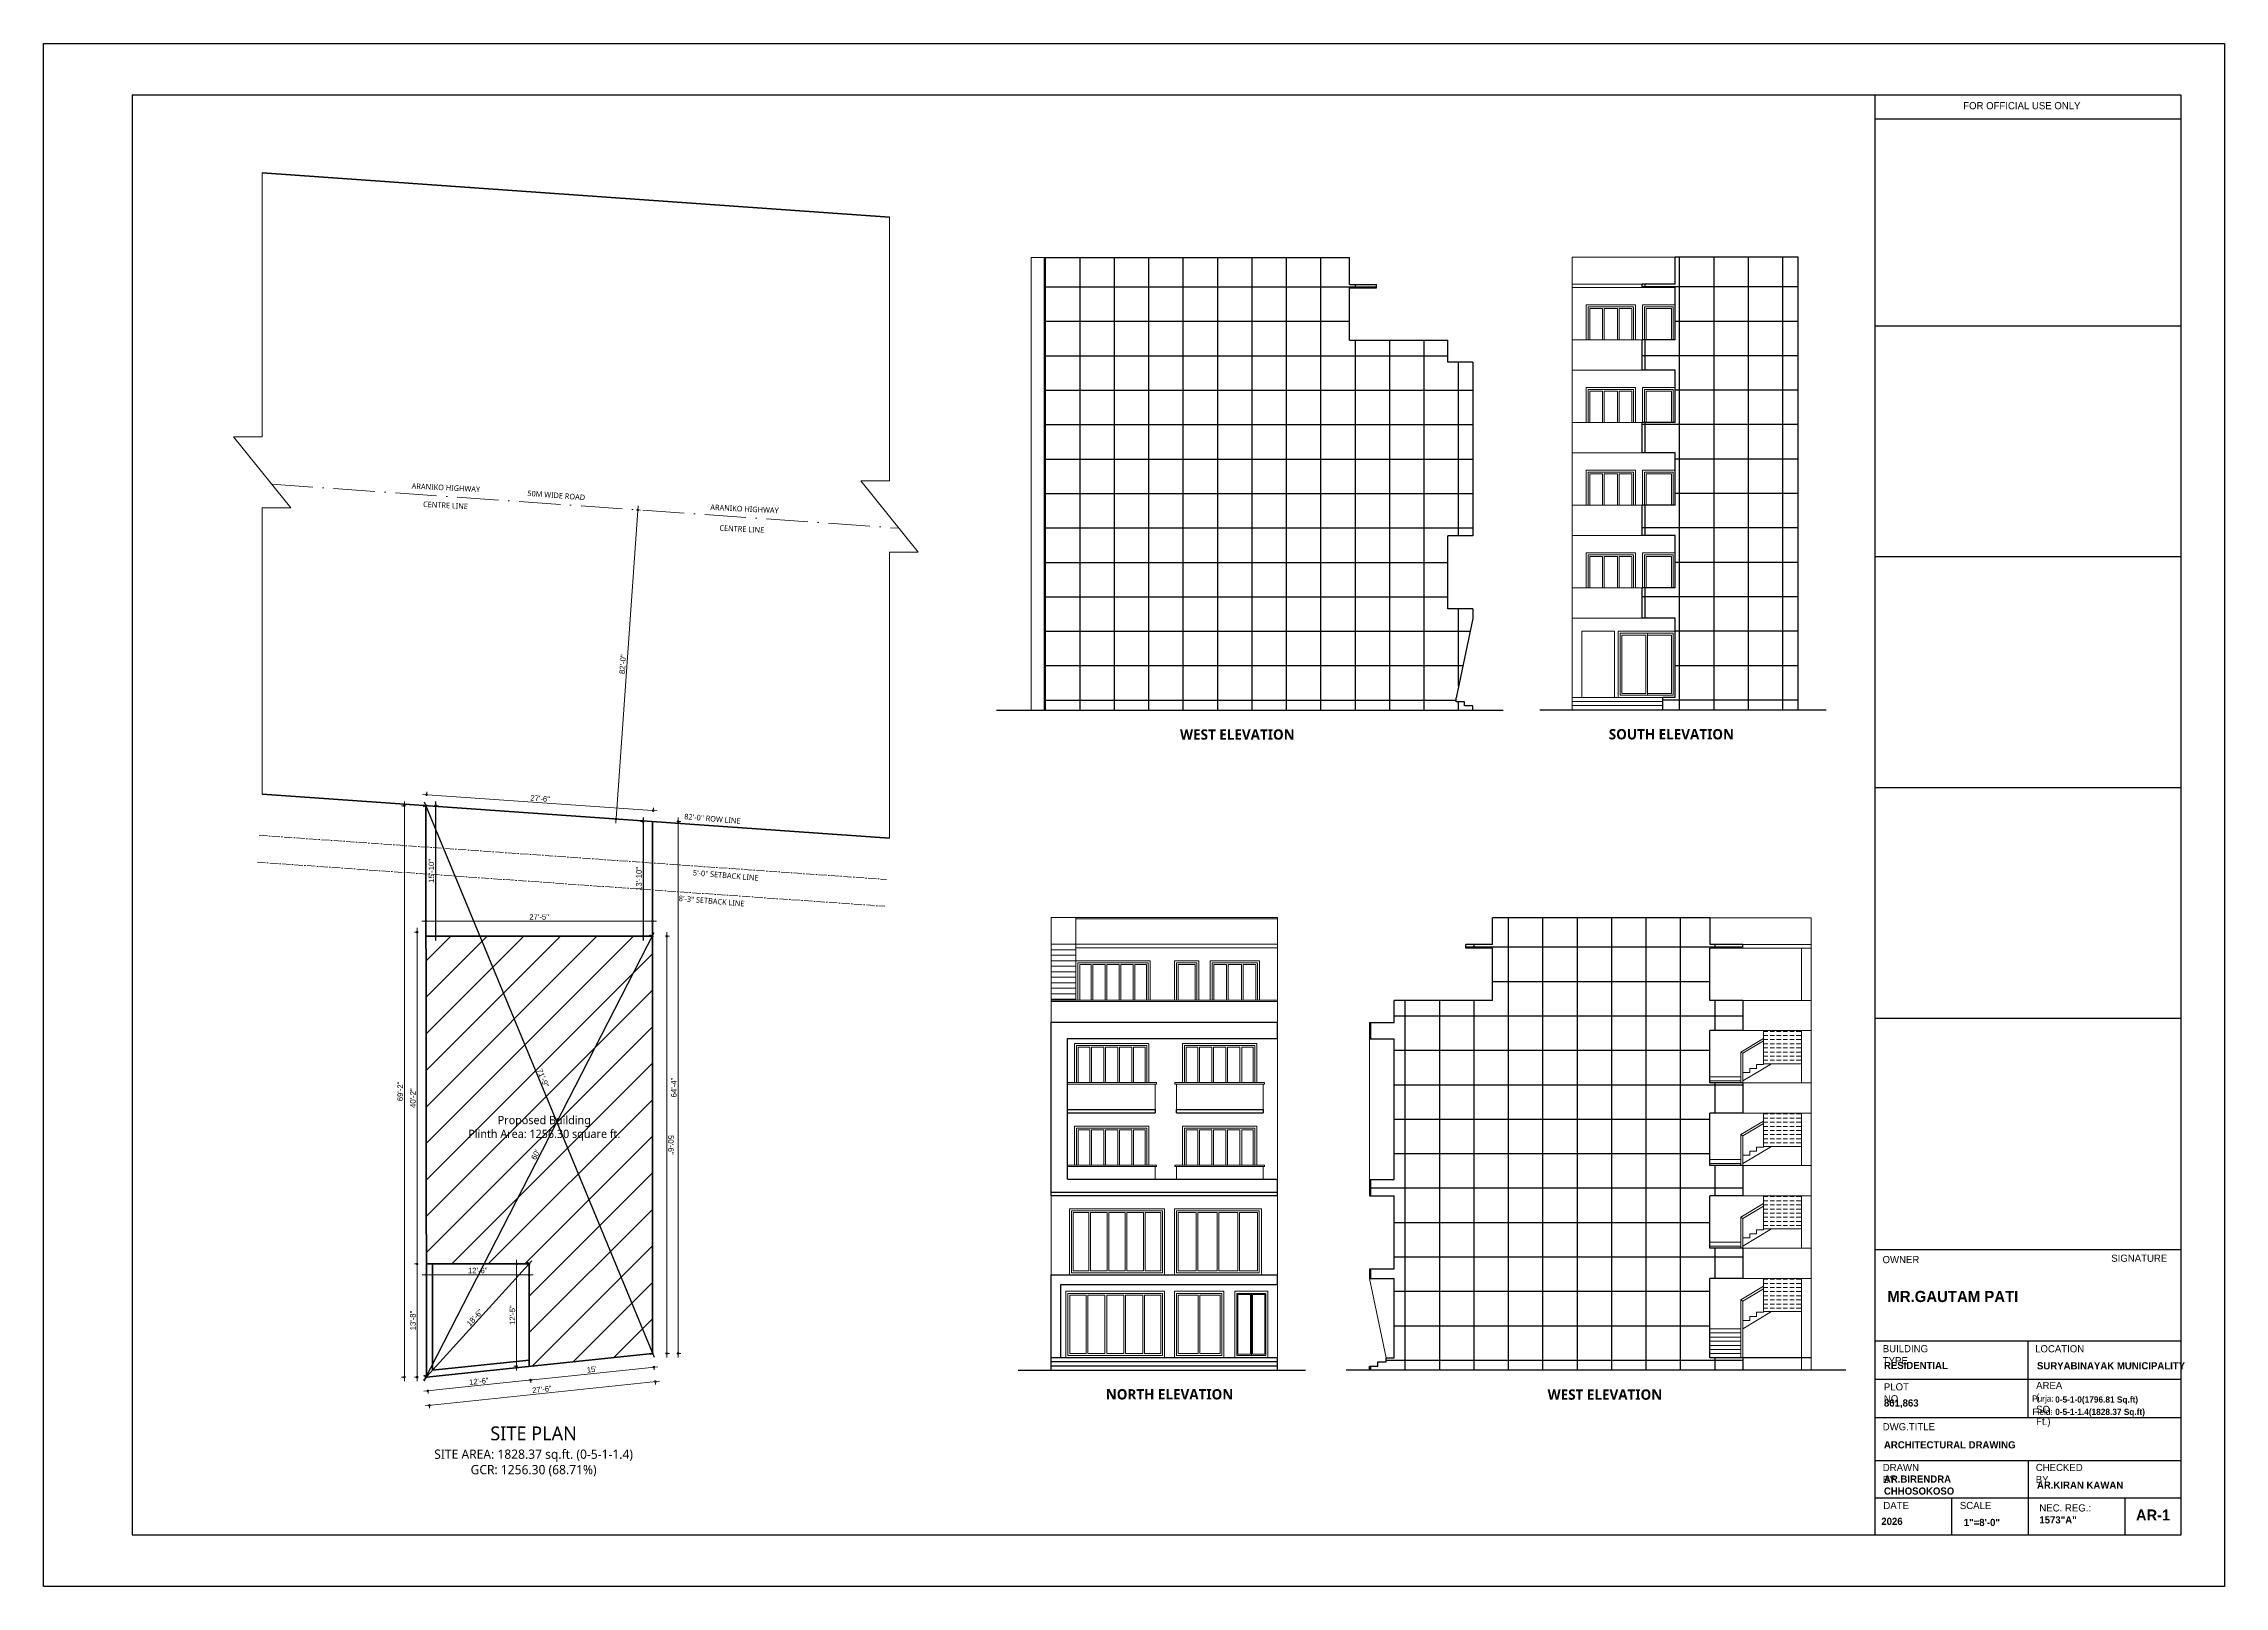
# Model space of a CAD drawing. Header units: inches. Extents: x -71 to 2682309, y -3332 to 801571.
# Drawn here: x 2655429 to 2658597, y 796675 to 798915 of the extents above; entities that cross this region are included whole.
import ezdxf

# ---------------------------------------------------------------- set-up
doc = ezdxf.new("R2010")
doc.units = ezdxf.units.IN
doc.header["$MEASUREMENT"] = 0
doc.header["$PDMODE"] = 99
doc.linetypes.add('ACAD_ISO10W100', pattern=[18, 12, -3, 0, -3])
doc.linetypes.add('HIDDEN', pattern=[9.525, 6.35, -3.175])
for name, color, linetype in [('ASHADE', 253, 'Continuous'), ('Hatch 01_UC', 7, 'Continuous'), ('lettring', 7, 'Continuous'), ('S-DIM', 7, 'Continuous'), ('text EA', 7, 'Continuous')]:
    doc.layers.add(name, color=color, linetype=linetype)
for name, color, linetype, lineweight in [('BORDER', 5, 'Continuous', 60), ('dimension EA', 251, 'Continuous', 5), ('DOOR-WIN RA', 3, 'Continuous', 20), ('ELE1 RA', 1, 'Continuous', 30), ('ELE2 RA', 130, 'Continuous', 20), ('Hatch', 254, 'Continuous', 9), ('hatch EA', 253, 'Continuous', 5), ('HATCH RA', 8, 'Continuous', 9), ('Road', 42, 'Continuous', 15), ('STAIR PLAN AND ELEV RA', 124, 'Continuous', 20), ('Text', 7, 'Continuous', 20), ('TEXTURE EA', 8, 'ACAD_ISO10W100', 9), ('wall EA', 24, 'Continuous', 40)]:
    doc.layers.add(name, color=color, linetype=linetype, lineweight=lineweight)
doc.styles.add('ARIAL', font='GOTHIC.TTF')
doc.styles.add('DIM 8', font='arial.ttf', dxfattribs={"height": 8})
doc.styles.add('EAPL', font='arial.ttf', dxfattribs={"height": 8})
doc.styles.add('m4', font='', dxfattribs={"height": 9})
doc.styles.get("Standard").update_dxf_attribs({"font": 'arial.ttf'})
doc.styles.get('m4').set_extended_font_data('Revel Light')
doc.dimstyles.new('Copy of DIM 8', dxfattribs={"dimtxt": 8, "dimasz": 1, "dimexe": 6, "dimexo": 18, "dimgap": 1.6875, "dimtad": 1, "dimdec": 0, "dimzin": 3, "dimdsep": 46, "dimlunit": 4, "dimtxsty": 'DIM 8', "dimblk": 'dot 2', "dimcen": 0.09375, "dimse1": 1, "dimse2": 1, "dimclrd": 1, "dimclre": 1, "dimclrt": 256, "dimadec": 0, "dimazin": 0, "dimtfac": 0.75, "dimtdec": 0, "dimtix": 1, "dimtmove": 1, "dimatfit": 3, "dimldrblk": 'DOT', "dimfxl": 1, "dimtolj": 1, "dimtzin": 0, "dimlwd": 9, "dimlwe": 9, "dimarcsym": 0})
doc.dimstyles.new('EA Copy of 1-8', dxfattribs={"dimtxt": 8, "dimasz": 6, "dimexe": 4, "dimexo": 6, "dimgap": 2, "dimtad": 1, "dimdec": 0, "dimzin": 0, "dimdsep": 46, "dimlunit": 3, "dimtxsty": 'EAPL', "dimblk": 'DOTSMALL', "dimcen": -0.09, "dimdle": 6, "dimclrd": 256, "dimclre": 256, "dimclrt": 256, "dimadec": 0, "dimazin": 0, "dimtfac": 8, "dimtdec": 0, "dimtix": 1, "dimtmove": 0, "dimatfit": 3, "dimldrblk": 'OPEN30', "dimfxl": 1, "dimfxlon": 1, "dimtolj": 1, "dimtzin": 0, "dimlwd": -1, "dimlwe": -1, "dimarcsym": 0})

msp = doc.modelspace()

# ---------------------------------------------------------------- texts
at = {"layer": 'ASHADE', "style": 'ARIAL'}
msp.add_text('FOR OFFICIAL USE ONLY', height=10.419, dxfattribs=at).set_placement((2658217.4, 798819.5))
at = {"layer": 'ASHADE', "char_height": 10.419, "attachment_point": 1, "style": 'ARIAL'}
for s, insert, width in [('{\\fCentury Gothic|b0|i0|c0|p34;\\W1;OWNER}', (2658100.2, 797154.3), 0.997), ('{\\fCentury Gothic|b0|i0|c0|p34;\\W1;SIGNATURE}', (2658432.5, 797156.3), 0.997), ('{\\fCentury Gothic|b0|i0|c0|p34;\\W1;BUILDING TYPE}', (2658100.5, 797024.9), 0.997), ('{\\fCentury Gothic|b0|i0|c0|p34;\\W1;LOCATION}', (2658321.9, 797024.8), 0.997), ('{\\fCentury Gothic|b0|i0|c0|p34;\\W1;PLOT NO}', (2658102.1, 796969.5), 0.997), ('{\\fCentury Gothic|b0|i0|c0|p34;\\W1;AREA ( SQ. Ft.) }', (2658323.3, 796971.5), 0.997), ('{\\fCentury Gothic|b0|i0|c0|p34;\\W1;DWG.TITLE}', (2658100.5, 796911.6), 0.997), ('{\\fCentury Gothic|b0|i0|c0|p34;\\W1;DRAWN BY}', (2658100.5, 796852.4), 0.997), ('{\\fCentury Gothic|b0|i0|c0|p34;\\W1;CHECKED BY}', (2658322.8, 796852.4), 0.997), ('{\\fCentury Gothic|b0|i0|c0|p34;\\W1;DATE}', (2658101.4, 796797.2), 0.997), ('{\\fCentury Gothic|b0|i0|c0|p34;SCALE}', (2658212.5, 796797.2), 73.397), ('{\\fCentury Gothic|b0|i0|c0|p34;NEC. REG.:\\P\\fStylus BT|b1|i0|c0|p34;1573"A"}', (2658328, 796793.7), 119.942)]:
    msp.add_mtext(s, dxfattribs=dict(at, insert=insert, width=width))
at = {"layer": 'Text'}
for s, insert, char_height, width, attachment_point in [('{\\fTrebuchet MS|b1|i0|c0|p34;WEST ELEVATION}', (2657162.9, 797911.4), 15, 252.385, 5), ('{\\fTrebuchet MS|b1|i0|c0|p34;SOUTH ELEVATION}', (2657793.4, 797911.8), 15, 252.385, 5), ('{\\fTrebuchet MS|b0|i0|c0|p34;Proposed Building \\PPlinth Area: 1256.30 square ft. }', (2656156.1, 797357.7), 12, 287.273, 2), ('{\\fTrebuchet MS|b1|i0|c0|p34;NORTH ELEVATION}', (2657064.4, 796953.3), 15, 252.385, 5), ('{\\fTrebuchet MS|b1|i0|c0|p34;WEST ELEVATION}', (2657696.9, 796952.9), 15, 252.385, 5)]:
    msp.add_mtext(s, dxfattribs=dict(at, insert=insert, char_height=char_height, width=width, attachment_point=attachment_point))
at = {"layer": 'Text', "attachment_point": 4}
for s, insert, char_height, width, style in [('{\\fStylus BT|b1|i0|c0|p34;\\H1.4x;MR.GAUTAM PATI }', (2658107.2, 797095.4), 11.577, 321.934, 'm4'), ('{\\fStylus BT|b1|i0|c0|p34;RESIDENTIAL\\fCentury Gothic|b1|i0|c0|p34;\\H0.8x; }', (2658102.2, 796995.3), 10.419, 186.532, 'ARIAL'), ('{\\fStylus BT|b1|i0|c0|p34;SURYABINAYAK MUNICIPALITY}', (2658324.5, 796994.8), 10.419, 260.901, 'ARIAL'), ('{\\fStylus BT|b1|i0|c0|p34;861,863}', (2658102.2, 796939.7), 10.419, 186.532, 'ARIAL'), ('{\\fCentury Gothic|b0|i0|c0|p34;\\W1;Purja:}', (2658317.4, 796945.9), 9, 186.532, 'ARIAL'), ('{\\fStylus BT|b1|i0|c0|p34;0-5-1-0(1796.81 Sq.ft)}', (2658351, 796944.5), 9, 186.532, 'ARIAL'), ('{\\fCentury Gothic|b0|i0|c0|p34;\\W1;Field:}', (2658318, 796928), 9, 186.532, 'ARIAL'), ('{\\fStylus BT|b1|i0|c0|p34;0-5-1-1.4(1828.37 Sq.ft)}', (2658351, 796926.6), 9, 186.532, 'ARIAL'), ('{\\fStylus BT|b1|i0|c0|p34;ARCHITECTURAL DRAWING}', (2658102.2, 796880), 10.419, 431.787, 'ARIAL'), ('\\A1;{\\fStylus BT|b1|i0|c0|p34;AR.BIRENDRA CHHOSOKOSO}', (2658102.2, 796821.6), 10.419, 186.532, 'ARIAL'), ('\\A1;{\\fStylus BT|b1|i0|c0|p34;AR.KIRAN KAWAN}', (2658324.5, 796821.6), 10.419, 186.532, 'ARIAL'), ('{\\fStylus BT|b1|i0|c0|p34;2026}', (2658098.4, 796768.9), 10.419, 186.532, 'ARIAL'), ('{\\fStylus BT|b1|i0|c0|p34;1"=8\'-0"}', (2658218.2, 796767.3), 10.419, 186.532, 'ARIAL')]:
    msp.add_mtext(s, dxfattribs=dict(at, insert=insert, char_height=char_height, width=width, style=style))
at = {"layer": 'Text', "insert": (2658468.3, 796778.2), "char_height": 15.952, "attachment_point": 4, "style": 'ARIAL'}
msp.add_mtext('\\A1;\\pi-0.00207;{\\fStylus BT|b1|i0|c0|p34;AR-1}', dxfattribs=at)
at = {"layer": 'text EA', "char_height": 8, "width": 113.793, "attachment_point": 2}
for s, insert, rotation in [('{\\fTrebuchet MS|b0|i0|c0|p34;ARANIKO HIGHWAY}', (2656013.4, 798274), 357.1272), ('{\\fTrebuchet MS|b0|i0|c0|p34;CENTRE LINE}', (2656012.8, 798248.4), 357.1272), ('{\\fTrebuchet MS|b0|i0|c0|p34;50M WIDE ROAD}', (2656173.8, 798262.8), 355.7336), ('{\\fTrebuchet MS|b0|i0|c0|p34;ARANIKO HIGHWAY}', (2656447.2, 798243.2), 357.1272), ('{\\fTrebuchet MS|b0|i0|c0|p34;CENTRE LINE}', (2656443.3, 798213.9), 357.1272), ('{\\fTrebuchet MS|b0|i0|c0|p34;82\'-0" ROW LINE}', (2656400.7, 797793.2), 355.2541), ('{\\fTrebuchet MS|b0|i0|c0|p34;5\'-0" SETBACK LINE}', (2656420, 797711.1), 355.2541), ('{\\fTrebuchet MS|b0|i0|c0|p34;8\'-3" SETBACK LINE}', (2656399.5, 797673.8), 355.2541)]:
    msp.add_mtext(s, dxfattribs=dict(at, insert=insert, rotation=rotation))
at = {"layer": 'text EA', "insert": (2656140.6, 796906.8), "char_height": 20.16, "width": 475.145, "attachment_point": 2}
msp.add_mtext('{\\fTrebuchet MS|b0|i0|c0|p34;SITE PLAN\\P\\H0.66667x;SITE AREA: 1828.37 sq.ft. (0-5-1-1.4)\\PGCR: 1256.30 (68.71%)}', dxfattribs=at)

# ---------------------------------------------------------------- blocks, each defined once
blk = doc.blocks.new('_DotSmall')
at = {"color": 0, "linetype": 'ByBlock', "const_width": 0.5}
blk.add_lwpolyline([(-0.0625, 0, 1), (0.0625, 0, 1)], format="xyb", close=True, dxfattribs=at)
blk = doc.blocks.new('*D418')
at = {"layer": 'Defpoints', "color": 0, "transparency": 16777216}
for p in [(2656246.8, 798240.8), (2656291.9, 798237.7), (2656215.2, 797791.9)]:
    blk.add_point(p, dxfattribs=at)
at = {"layer": 'dimension EA', "transparency": 16777216}
for p, q in [((2656259.9, 797782.8), (2656292.3, 798243.6)), ((2656290.9, 798237.7), (2656295.9, 798237.4)), ((2656259.3, 797788.8), (2656264.3, 797788.5))]:
    blk.add_line(p, q, dxfattribs=at)
at = {"layer": 'dimension EA', "transparency": 16777216, "xscale": 6, "yscale": 6, "zscale": 6}
for p, rotation in [((2656291.9, 798237.7), 85.97613988679564), ((2656260.3, 797788.8), 265.9761398867956)]:
    blk.add_blockref('_DotSmall', p, dxfattribs=dict(at, rotation=rotation))
at = {"layer": 'dimension EA', "transparency": 16777216, "insert": (2656270, 798013.6), "char_height": 8, "attachment_point": 5, "rotation": 85.9761, "style": 'EAPL'}
blk.add_mtext('\\A1;82\'-0"', dxfattribs=at)
blk = doc.blocks.new('_Open30')
at = {"color": 0, "linetype": 'ByBlock', "lineweight": -2}
for p, q in [((-1, 0.27), (0, 0)), ((0, 0), (-1, -0.27)), ((0, 0), (-1, 0))]:
    blk.add_line(p, q, dxfattribs=at)
blk = doc.blocks.new('*D420')
at = {"layer": 'Defpoints', "color": 0, "transparency": 16777216}
for p in [(2655984.7, 797142.7), (2655971.4, 796978.4), (2655984.8, 796978.4)]:
    blk.add_point(p, dxfattribs=at)
at = {"layer": 'dimension EA', "transparency": 16777216}
for p, q in [((2655972.4, 797142.7), (2655967.4, 797142.7)), ((2655971.4, 797148.7), (2655971.4, 796972.4)), ((2655972.4, 796978.4), (2655967.4, 796978.4))]:
    blk.add_line(p, q, dxfattribs=at)
at = {"layer": 'dimension EA', "transparency": 16777216, "xscale": 6, "yscale": 6, "zscale": 6}
for p, rotation in [((2655971.4, 797142.7), 90), ((2655971.4, 796978.4), 270)]:
    blk.add_blockref('_DotSmall', p, dxfattribs=dict(at, rotation=rotation))
at = {"layer": 'dimension EA', "transparency": 16777216, "insert": (2655965.3, 797060.6), "char_height": 8, "attachment_point": 5, "rotation": 90, "style": 'EAPL'}
blk.add_mtext('\\A1;13\'-8"', dxfattribs=at)
blk = doc.blocks.new('*D421')
at = {"layer": 'Defpoints', "color": 0, "transparency": 16777216}
for p in [(2655984.8, 796978.4), (2656134.2, 796994.1), (2656136.3, 796974.1)]:
    blk.add_point(p, dxfattribs=at)
at = {"layer": 'dimension EA', "transparency": 16777216}
for p, q in [((2655981, 796957.8), (2656142.2, 796974.7)), ((2656136.2, 796975.1), (2656136.7, 796970.1)), ((2655986.8, 796959.4), (2655987.4, 796954.4))]:
    blk.add_line(p, q, dxfattribs=at)
at = {"layer": 'dimension EA', "transparency": 16777216, "xscale": 6, "yscale": 6, "zscale": 6}
for p, rotation in [((2656136.3, 796974.1), 5.984815715129327), ((2655986.9, 796958.4), 185.9848157151293)]:
    blk.add_blockref('_DotSmall', p, dxfattribs=dict(at, rotation=rotation))
at = {"layer": 'dimension EA', "transparency": 16777216, "insert": (2656061, 796972.3), "char_height": 8, "attachment_point": 5, "rotation": 5.9848, "style": 'EAPL'}
blk.add_mtext('\\A1;12\'-6"', dxfattribs=at)
blk = doc.blocks.new('*D422')
at = {"layer": 'Defpoints', "color": 0, "transparency": 16777216}
for p in [(2656313.2, 797012.8), (2656134.2, 796994.1), (2656315.3, 796992.8)]:
    blk.add_point(p, dxfattribs=at)
at = {"layer": 'dimension EA', "transparency": 16777216}
for p, q in [((2656130.3, 796973.5), (2656321.2, 796993.5)), ((2656136.2, 796975.1), (2656136.7, 796970.1)), ((2656315.2, 796993.8), (2656315.7, 796988.9))]:
    blk.add_line(p, q, dxfattribs=at)
at = {"layer": 'dimension EA', "transparency": 16777216, "xscale": 6, "yscale": 6, "zscale": 6}
for p, rotation in [((2656136.3, 796974.1), 185.9848157151056), ((2656315.3, 796992.8), 5.9848157151056)]:
    blk.add_blockref('_DotSmall', p, dxfattribs=dict(at, rotation=rotation))
at = {"layer": 'dimension EA', "transparency": 16777216, "insert": (2656225.1, 796989.5), "char_height": 8, "attachment_point": 5, "rotation": 5.9848, "style": 'EAPL'}
blk.add_mtext("\\A1;15'", dxfattribs=at)
blk = doc.blocks.new('*D423')
at = {"layer": 'Defpoints', "color": 0, "transparency": 16777216}
for p in [(2656313.1, 797618.6), (2656333.9, 797618.6), (2656313.2, 797012.8)]:
    blk.add_point(p, dxfattribs=at)
at = {"layer": 'dimension EA', "transparency": 16777216}
for p, q in [((2656332.9, 797618.6), (2656337.9, 797618.6)), ((2656333.9, 797006.8), (2656333.9, 797624.6)), ((2656332.9, 797012.8), (2656337.9, 797012.8))]:
    blk.add_line(p, q, dxfattribs=at)
at = {"layer": 'dimension EA', "transparency": 16777216, "xscale": 6, "yscale": 6, "zscale": 6}
for p, rotation in [((2656333.9, 797618.6), 90.00209645586003), ((2656333.9, 797012.8), 270.00209645586)]:
    blk.add_blockref('_DotSmall', p, dxfattribs=dict(at, rotation=rotation))
at = {"layer": 'dimension EA', "transparency": 16777216, "insert": (2656340, 797315.7), "char_height": 8, "attachment_point": 5, "rotation": 270.0021, "style": 'EAPL'}
blk.add_mtext('\\A1;50\'-6"', dxfattribs=at)
blk = doc.blocks.new('*D424')
at = {"layer": 'Defpoints', "color": 0, "transparency": 16777216}
for p in [(2655983.9, 797808.2), (2656314.3, 797801), (2656313.2, 797785)]:
    blk.add_point(p, dxfattribs=at)
at = {"layer": 'dimension EA', "transparency": 16777216}
for p, q in [((2655979, 797824.6), (2656320.3, 797800.6)), ((2655984.9, 797823.2), (2655985.3, 797828.2)), ((2656314.2, 797800), (2656314.6, 797805))]:
    blk.add_line(p, q, dxfattribs=at)
at = {"layer": 'dimension EA', "transparency": 16777216, "xscale": 6, "yscale": 6, "zscale": 6}
for p, rotation in [((2655985, 797824.2), 175.9761398867181), ((2656314.3, 797801), 355.9761398867181)]:
    blk.add_blockref('_DotSmall', p, dxfattribs=dict(at, rotation=rotation))
at = {"layer": 'dimension EA', "transparency": 16777216, "insert": (2656150.1, 797818.6), "char_height": 8, "attachment_point": 5, "rotation": 355.9761, "style": 'EAPL'}
blk.add_mtext('\\A1;27\'-6"', dxfattribs=at)
blk = doc.blocks.new('*D425')
at = {"layer": 'Defpoints', "color": 0, "transparency": 16777216}
for p in [(2656313.2, 797640.5), (2655984.1, 797624.6), (2656313.2, 797624.6)]:
    blk.add_point(p, dxfattribs=at)
at = {"layer": 'dimension EA', "transparency": 16777216}
for p, q in [((2655978.1, 797640.5), (2656319.2, 797640.5)), ((2655984.1, 797639.5), (2655984.1, 797644.5)), ((2656313.2, 797639.5), (2656313.2, 797644.5))]:
    blk.add_line(p, q, dxfattribs=at)
at = {"layer": 'dimension EA', "transparency": 16777216, "xscale": 6, "yscale": 6, "zscale": 6, "rotation": 180}
blk.add_blockref('_DotSmall', (2655984.1, 797640.5), dxfattribs=at)
at = {"layer": 'dimension EA', "transparency": 16777216, "xscale": 6, "yscale": 6, "zscale": 6}
blk.add_blockref('_DotSmall', (2656313.2, 797640.5), dxfattribs=at)
at = {"layer": 'dimension EA', "transparency": 16777216, "insert": (2656148.6, 797646.6), "char_height": 8, "attachment_point": 5, "style": 'EAPL'}
blk.add_mtext('\\A1;27\'-5"', dxfattribs=at)
blk = doc.blocks.new('*D426')
at = {"layer": 'Defpoints', "color": 0, "transparency": 16777216}
for p in [(2655984.7, 797142.7), (2656134.2, 797142.7), (2655984.7, 797127)]:
    blk.add_point(p, dxfattribs=at)
at = {"layer": 'dimension EA', "transparency": 16777216}
for p, q in [((2656140.2, 797127), (2655978.7, 797127)), ((2655984.7, 797128), (2655984.7, 797123)), ((2656134.2, 797128), (2656134.2, 797123))]:
    blk.add_line(p, q, dxfattribs=at)
at = {"layer": 'dimension EA', "transparency": 16777216, "xscale": 6, "yscale": 6, "zscale": 6, "rotation": 180}
blk.add_blockref('_DotSmall', (2655984.7, 797127), dxfattribs=at)
at = {"layer": 'dimension EA', "transparency": 16777216, "xscale": 6, "yscale": 6, "zscale": 6}
blk.add_blockref('_DotSmall', (2656134.2, 797127), dxfattribs=at)
at = {"layer": 'dimension EA', "transparency": 16777216, "insert": (2656059.4, 797133.1), "char_height": 8, "attachment_point": 5, "style": 'EAPL'}
blk.add_mtext('\\A1;12\'-6"', dxfattribs=at)
blk = doc.blocks.new('*D427')
at = {"layer": 'Defpoints', "color": 0, "transparency": 16777216}
for p in [(2656134.2, 797142.7), (2656115.9, 796994.1), (2656134.2, 796994.1)]:
    blk.add_point(p, dxfattribs=at)
at = {"layer": 'dimension EA', "transparency": 16777216}
for p, q in [((2656116.9, 797142.7), (2656111.9, 797142.7)), ((2656115.9, 797148.7), (2656115.9, 796988.1)), ((2656116.9, 796994.1), (2656111.9, 796994.1))]:
    blk.add_line(p, q, dxfattribs=at)
at = {"layer": 'dimension EA', "transparency": 16777216, "xscale": 6, "yscale": 6, "zscale": 6}
for p, rotation in [((2656115.9, 797142.7), 90), ((2656115.9, 796994.1), 270)]:
    blk.add_blockref('_DotSmall', p, dxfattribs=dict(at, rotation=rotation))
at = {"layer": 'dimension EA', "transparency": 16777216, "insert": (2656109.8, 797068.4), "char_height": 8, "attachment_point": 5, "rotation": 90, "style": 'EAPL'}
blk.add_mtext('\\A1;12\'-5"', dxfattribs=at)
blk = doc.blocks.new('*D428')
at = {"layer": 'Defpoints', "color": 0, "transparency": 16777216}
for p in [(2655971.4, 797624.6), (2655984.1, 797624.6), (2655984.7, 797142.7)]:
    blk.add_point(p, dxfattribs=at)
at = {"layer": 'dimension EA', "transparency": 16777216}
for p, q in [((2655972.4, 797624.6), (2655967.4, 797624.6)), ((2655971.4, 797136.7), (2655971.4, 797630.6)), ((2655972.4, 797142.7), (2655967.4, 797142.7))]:
    blk.add_line(p, q, dxfattribs=at)
at = {"layer": 'dimension EA', "transparency": 16777216, "xscale": 6, "yscale": 6, "zscale": 6}
for p, rotation in [((2655971.4, 797624.6), 90), ((2655971.4, 797142.7), 270)]:
    blk.add_blockref('_DotSmall', p, dxfattribs=dict(at, rotation=rotation))
at = {"layer": 'dimension EA', "transparency": 16777216, "insert": (2655965.3, 797383.6), "char_height": 8, "attachment_point": 5, "rotation": 90, "style": 'EAPL'}
blk.add_mtext('\\A1;40\'-2"', dxfattribs=at)
blk = doc.blocks.new('*D429')
at = {"layer": 'Defpoints', "color": 0, "transparency": 16777216}
for p in [(2655983.9, 797808.2), (2655952.9, 796978.4), (2655984.8, 796978.4)]:
    blk.add_point(p, dxfattribs=at)
at = {"layer": 'dimension EA', "transparency": 16777216}
for p, q in [((2655953.9, 797808.2), (2655948.9, 797808.2)), ((2655952.9, 797814.2), (2655952.9, 796972.4)), ((2655953.9, 796978.4), (2655948.9, 796978.4))]:
    blk.add_line(p, q, dxfattribs=at)
at = {"layer": 'dimension EA', "transparency": 16777216, "xscale": 6, "yscale": 6, "zscale": 6}
for p, rotation in [((2655952.9, 797808.2), 90), ((2655952.9, 796978.4), 270)]:
    blk.add_blockref('_DotSmall', p, dxfattribs=dict(at, rotation=rotation))
at = {"layer": 'dimension EA', "transparency": 16777216, "insert": (2655946.8, 797393.3), "char_height": 8, "attachment_point": 5, "rotation": 90, "style": 'EAPL'}
blk.add_mtext('\\A1;69\'-2"', dxfattribs=at)
blk = doc.blocks.new('*D430')
at = {"layer": 'Defpoints', "color": 0, "transparency": 16777216}
for p in [(2656313.5, 797785), (2656350.4, 797785), (2656313.2, 797012.8)]:
    blk.add_point(p, dxfattribs=at)
at = {"layer": 'dimension EA', "transparency": 16777216}
for p, q in [((2656349.4, 797785), (2656354.4, 797785)), ((2656350.4, 797006.8), (2656350.4, 797791)), ((2656349.4, 797012.8), (2656354.4, 797012.8))]:
    blk.add_line(p, q, dxfattribs=at)
at = {"layer": 'dimension EA', "transparency": 16777216, "xscale": 6, "yscale": 6, "zscale": 6}
for p, rotation in [((2656350.4, 797785), 90), ((2656350.4, 797012.8), 270)]:
    blk.add_blockref('_DotSmall', p, dxfattribs=dict(at, rotation=rotation))
at = {"layer": 'dimension EA', "transparency": 16777216, "insert": (2656344.3, 797398.9), "char_height": 8, "attachment_point": 5, "rotation": 90, "style": 'EAPL'}
blk.add_mtext('\\A1;64\'-4"', dxfattribs=at)
blk = doc.blocks.new('*D431')
at = {"layer": 'Defpoints', "color": 0, "transparency": 16777216}
for p in [(2656313.2, 797012.8), (2655984.8, 796978.4), (2656317.5, 796971.8)]:
    blk.add_point(p, dxfattribs=at)
at = {"layer": 'dimension EA', "transparency": 16777216}
for p, q in [((2655983.2, 796936.7), (2656323.4, 796972.4)), ((2656317.4, 796972.8), (2656317.9, 796967.8)), ((2655989, 796938.4), (2655989.6, 796933.4))]:
    blk.add_line(p, q, dxfattribs=at)
at = {"layer": 'dimension EA', "transparency": 16777216, "xscale": 6, "yscale": 6, "zscale": 6}
for p, rotation in [((2656317.5, 796971.8), 5.984815715102127), ((2655989.2, 796937.4), 185.9848157151021)]:
    blk.add_blockref('_DotSmall', p, dxfattribs=dict(at, rotation=rotation))
at = {"layer": 'dimension EA', "transparency": 16777216, "insert": (2656152.7, 796960.6), "char_height": 8, "attachment_point": 5, "rotation": 5.9848, "style": 'EAPL'}
blk.add_mtext('\\A1;27\'-6"', dxfattribs=at)
blk = doc.blocks.new('*D457')
at = {"layer": 'Defpoints', "color": 0, "transparency": 16777216}
for p in [(2656134.2, 797142.7), (2656134.2, 797142.7), (2655984.8, 796978.4)]:
    blk.add_point(p, dxfattribs=at)
at = {"layer": 'lettring', "transparency": 16777216}
for p, q in [((2655980.8, 796974), (2656138.2, 797147.1)), ((2656134.2, 797142.7), (2656131.2, 797145.4)), ((2655984.8, 796978.4), (2655981.9, 796981.1))]:
    blk.add_line(p, q, dxfattribs=at)
at = {"layer": 'lettring', "transparency": 16777216, "xscale": 6, "yscale": 6, "zscale": 6}
for p, rotation in [((2656134.2, 797142.7), 47.73333168553776), ((2655984.8, 796978.4), 227.7333316855378)]:
    blk.add_blockref('_DotSmall', p, dxfattribs=dict(at, rotation=rotation))
at = {"layer": 'lettring', "transparency": 16777216, "insert": (2656055, 797064.7), "char_height": 8, "attachment_point": 5, "rotation": 47.7333, "style": 'EAPL'}
blk.add_mtext('\\A1;18\'-6"', dxfattribs=at)
blk = doc.blocks.new('*D458')
at = {"layer": 'Defpoints', "color": 0, "transparency": 16777216}
for p in [(2656313.1, 797618.6), (2656313.2, 797618.6), (2655984.5, 796978.4)]:
    blk.add_point(p, dxfattribs=at)
at = {"layer": 'lettring', "transparency": 16777216}
for p, q in [((2655981.7, 796973), (2656315.9, 797623.9)), ((2656313.1, 797618.6), (2656309.6, 797620.4)), ((2655984.4, 796978.4), (2655980.9, 796980.2))]:
    blk.add_line(p, q, dxfattribs=at)
at = {"layer": 'lettring', "transparency": 16777216, "xscale": 6, "yscale": 6, "zscale": 6}
for p, rotation in [((2656313.1, 797618.6), 62.82316617801507), ((2655984.4, 796978.4), 242.8231661780151)]:
    blk.add_blockref('_DotSmall', p, dxfattribs=dict(at, rotation=rotation))
at = {"layer": 'lettring', "transparency": 16777216, "insert": (2656143.4, 797301.3), "char_height": 8, "attachment_point": 5, "rotation": 62.8232, "style": 'EAPL'}
blk.add_mtext("\\A1;60'", dxfattribs=at)
blk = doc.blocks.new('*D459')
at = {"layer": 'Defpoints', "color": 0, "transparency": 16777216}
for p in [(2655983.9, 797808.2), (2656313.2, 797012.8), (2656313.2, 797012.8)]:
    blk.add_point(p, dxfattribs=at)
at = {"layer": 'lettring', "transparency": 16777216}
for p, q in [((2655983.9, 797808.2), (2655980.2, 797806.7)), ((2655981.6, 797813.8), (2656315.5, 797007.3)), ((2656313.2, 797012.8), (2656309.5, 797011.3))]:
    blk.add_line(p, q, dxfattribs=at)
at = {"layer": 'lettring', "transparency": 16777216, "xscale": 6, "yscale": 6, "zscale": 6}
for p, rotation in [((2655983.9, 797808.2), 112.4888609769354), ((2656313.2, 797012.8), 292.4888609769354)]:
    blk.add_blockref('_DotSmall', p, dxfattribs=dict(at, rotation=rotation))
at = {"layer": 'lettring', "transparency": 16777216, "insert": (2656154.2, 797412.8), "char_height": 8, "attachment_point": 5, "rotation": 292.4889, "style": 'EAPL'}
blk.add_mtext('\\A1;71\'-9"', dxfattribs=at)
blk = doc.blocks.new('*D643')
at = {"layer": 'Defpoints', "color": 0, "transparency": 16777216}
for p in [(2656313.5, 797785), (2656299.7, 797618.6), (2656313.2, 797618.6)]:
    blk.add_point(p, dxfattribs=at)
at = {"layer": 'S-DIM', "transparency": 16777216}
for p, q in [((2656300.7, 797785), (2656295.7, 797785)), ((2656299.7, 797791), (2656299.7, 797612.6)), ((2656300.7, 797618.6), (2656295.7, 797618.6))]:
    blk.add_line(p, q, dxfattribs=at)
at = {"layer": 'S-DIM', "transparency": 16777216, "xscale": 6, "yscale": 6, "zscale": 6}
for p, rotation in [((2656299.7, 797785), 90), ((2656299.7, 797618.6), 270)]:
    blk.add_blockref('_DotSmall', p, dxfattribs=dict(at, rotation=rotation))
at = {"layer": 'S-DIM', "transparency": 16777216, "insert": (2656293.6, 797701.8), "char_height": 8, "attachment_point": 5, "rotation": 90, "style": 'EAPL'}
blk.add_mtext('\\A1;13\'-10"', dxfattribs=at)
blk = doc.blocks.new('*D644')
at = {"layer": 'Defpoints', "color": 0, "transparency": 16777216}
for p in [(2655983.9, 797808.2), (2655984.1, 797618.6), (2655998.2, 797618.6)]:
    blk.add_point(p, dxfattribs=at)
at = {"layer": 'S-DIM', "transparency": 16777216}
for p, q in [((2655997.2, 797808.2), (2656002.2, 797808.2)), ((2655998.2, 797814.2), (2655998.2, 797612.6)), ((2655997.2, 797618.6), (2656002.2, 797618.6))]:
    blk.add_line(p, q, dxfattribs=at)
at = {"layer": 'S-DIM', "transparency": 16777216, "xscale": 6, "yscale": 6, "zscale": 6}
for p, rotation in [((2655998.2, 797808.2), 90), ((2655998.2, 797618.6), 270)]:
    blk.add_blockref('_DotSmall', p, dxfattribs=dict(at, rotation=rotation))
at = {"layer": 'S-DIM', "transparency": 16777216, "insert": (2655992.1, 797713.4), "char_height": 8, "attachment_point": 5, "rotation": 90, "style": 'EAPL'}
blk.add_mtext('\\A1;15\'-10"', dxfattribs=at)
blk = doc.blocks.new('*D419')
at = {"layer": 'Defpoints', "color": 0, "transparency": 16777216}
for p in [(11434.9, 797600.6), (11422.4, 797142.7), (2655984.7, 797142.7)]:
    blk.add_point(p, dxfattribs=at)
at = {"layer": 'dimension EA', "transparency": 16777216}
for p, q in [((11423.4, 797600.6), (11418.4, 797600.6)), ((11422.4, 797606.6), (11422.4, 797136.7)), ((11423.4, 797142.7), (11418.4, 797142.7))]:
    blk.add_line(p, q, dxfattribs=at)
at = {"layer": 'dimension EA', "transparency": 16777216, "xscale": 6, "yscale": 6, "zscale": 6}
for p, rotation in [((11422.4, 797600.6), 90), ((11422.4, 797142.7), 270)]:
    blk.add_blockref('_DotSmall', p, dxfattribs=dict(at, rotation=rotation))
at = {"layer": 'dimension EA', "transparency": 16777216, "insert": (11416.3, 797371.6), "char_height": 8, "attachment_point": 5, "rotation": 90, "style": 'EAPL'}
blk.add_mtext('\\A1;38\'-2"', dxfattribs=at)
blk = doc.blocks.new('dot1')
at = {"layer": 'Hatch'}
h = blk.add_hatch(color=256, dxfattribs=at)
edge = h.paths.add_edge_path()
edge.add_arc((0, 0), 1, 0, 360)
for p, q in [((3, 0), (-3, 0)), ((0, 3), (0, -3))]:
    blk.add_line(p, q, dxfattribs=at)
blk.add_circle((0, 0), 1, dxfattribs=at)
blk = doc.blocks.new('dot 2')
at = {"layer": 'Hatch', "xscale": 0.5, "yscale": 0.5, "zscale": 0.5}
blk.add_blockref('dot1', (0, 0), dxfattribs=at)
blk = doc.blocks.new('*D1207')
at = {"layer": 'Defpoints', "color": 0, "transparency": 16777216}
for p in [(0, 797733.4), (0, 797733.4), (2670031.4, 797619.4)]:
    blk.add_point(p, dxfattribs=at)
at = {"layer": 'lettring', "color": 1, "lineweight": 9, "transparency": 16777216}
blk.add_line((0, 797620.4), (0, 797732.4), dxfattribs=at)
for p, rotation in [((0, 797733.4), 90), ((0, 797619.4), 270)]:
    blk.add_blockref('dot 2', p, dxfattribs=dict(at, rotation=rotation))
at = {"layer": 'lettring', "transparency": 16777216, "insert": (-5.8, 797676.4), "char_height": 8, "attachment_point": 5, "rotation": 90, "style": 'DIM 8'}
blk.add_mtext('\\A1;9\'-6"', dxfattribs=at)
blk = doc.blocks.new('_Dot')
at = {"color": 0, "linetype": 'ByBlock', "lineweight": -2}
blk.add_line((-0.5, 0), (-1, 0), dxfattribs=at)
at = {"color": 0, "linetype": 'ByBlock', "const_width": 0.5}
blk.add_lwpolyline([(-0.25, 0, 1), (0.25, 0, 1)], format="xyb", close=True, dxfattribs=at)
blk = doc.blocks.new('*D1208')
at = {"layer": 'Defpoints', "color": 0, "transparency": 16777216}
for p in [(0, 797847.4), (2670031.4, 797847.4), (0, 797733.4)]:
    blk.add_point(p, dxfattribs=at)
at = {"layer": 'lettring', "color": 1, "lineweight": 9, "transparency": 16777216}
blk.add_line((0, 797734.4), (0, 797846.4), dxfattribs=at)
for p, rotation in [((0, 797847.4), 90), ((0, 797733.4), 270)]:
    blk.add_blockref('dot 2', p, dxfattribs=dict(at, rotation=rotation))
at = {"layer": 'lettring', "transparency": 16777216, "insert": (-5.8, 797790.4), "char_height": 8, "attachment_point": 5, "rotation": 90, "style": 'DIM 8'}
blk.add_mtext('\\A1;9\'-6"', dxfattribs=at)

# ---------------------------------------------------------------- dimensions: what is measured, and where the dimension line sits
at = {"layer": 'dimension EA'}
dim = msp.add_aligned_dim(p1=(2656215.2, 797791.9), p2=(2656246.8, 798240.8), distance=-45.2, text='82\'-0"', dimstyle='EA Copy of 1-8', dxfattribs=at)
dim.commit()
dim.dimension.update_dxf_attribs({"geometry": '*D418', "text_midpoint": (2656270, 798013.6)})
for base, p1, p2, picture, middle in [((2655952.9, 796978.4), (2655983.9, 797808.2), (2655984.8, 796978.4), '*D429', (2655946.8, 797393.3)), ((2656350.4, 797785), (2656313.2, 797012.8), (2656313.5, 797785), '*D430', (2656344.3, 797398.9)), ((2656115.9, 796994.1), (2656134.2, 797142.7), (2656134.2, 796994.1), '*D427', (2656109.8, 797068.4))]:
    dim = msp.add_linear_dim(base=base, p1=p1, p2=p2, angle=90, dimstyle='EA Copy of 1-8', dxfattribs=at)
    dim.commit()
    dim.dimension.update_dxf_attribs({"geometry": picture, "text_midpoint": middle})
for p1, p2, distance, picture, middle in [((2655983.9, 797808.2), (2656313.2, 797785), 16, '*D424', (2656150.1, 797818.6)), ((2656313.2, 797012.8), (2656313.1, 797618.6), -20.7, '*D423', (2656340, 797315.7)), ((2655984.8, 796978.4), (2656313.2, 797012.8), -41.3, '*D431', (2656152.7, 796960.6)), ((2655984.8, 796978.4), (2656134.2, 796994.1), -20.1, '*D421', (2656061, 796972.3))]:
    dim = msp.add_aligned_dim(p1=p1, p2=p2, distance=distance, dimstyle='EA Copy of 1-8', dxfattribs=at)
    dim.commit()
    dim.dimension.update_dxf_attribs({"geometry": picture, "text_midpoint": middle})
for base, p1, p2, picture, middle in [((2656313.2, 797640.5), (2655984.1, 797624.6), (2656313.2, 797624.6), '*D425', (2656148.6, 797646.6)), ((2655984.6585, 797127.02), (2656134.1648, 797142.7061), (2655984.6585, 797142.7061), '*D426', (2656059.4117, 797133.1046))]:
    dim = msp.add_linear_dim(base=base, p1=p1, p2=p2, dimstyle='EA Copy of 1-8', dxfattribs=at)
    dim.commit()
    dim.dimension.update_dxf_attribs({"geometry": picture, "text_midpoint": middle})
for base, p1, p2, angle, picture, middle in [((2655971.4, 797624.6), (2655984.7, 797142.7), (2655984.1, 797624.6), 90, '*D428', (2655965.3, 797383.6)), ((11422.4, 797142.7), (11434.9, 797600.6), (2655984.7, 797142.7), 90, '*D419', (11416.3, 797371.6)), ((2655971.4, 796978.4), (2655984.7, 797142.7), (2655984.8, 796978.4), 90, '*D420', (2655965.3, 797060.6)), ((2656315.3, 796992.8), (2656134.2, 796994.1), (2656313.2, 797012.8), 185.9848, '*D422', (2656225.1, 796989.5))]:
    dim = msp.add_linear_dim(base=base, p1=p1, p2=p2, angle=angle, dimstyle='EA Copy of 1-8', override={"dimtmove": 1}, dxfattribs=at)
    dim.commit()
    dim.dimension.update_dxf_attribs({"geometry": picture, "text_midpoint": middle})
at = {"layer": 'lettring'}
for base, p1, p2, picture, middle in [((0, 797847.4), (0, 797733.4), (2670031.4, 797847.4), '*D1208', (-5.8, 797790.4)), ((0, 797733.4), (2670031.4, 797619.4), (0, 797733.4), '*D1207', (-5.8, 797676.4))]:
    dim = msp.add_linear_dim(base=base, p1=p1, p2=p2, angle=90, dimstyle='Copy of DIM 8', dxfattribs=at)
    dim.commit()
    dim.dimension.update_dxf_attribs({"geometry": picture, "text_midpoint": middle})
for p1, p2, picture, middle in [((2655983.9, 797808.2), (2656313.2, 797012.8), '*D459', (2656154.2, 797412.8)), ((2655984.5, 796978.4), (2656313.2, 797618.6), '*D458', (2656143.4, 797301.3)), ((2655984.8, 796978.4), (2656134.2, 797142.7), '*D457', (2656055, 797064.7))]:
    dim = msp.add_aligned_dim(p1=p1, p2=p2, distance=0, dimstyle='EA Copy of 1-8', dxfattribs=at)
    dim.commit()
    dim.dimension.update_dxf_attribs({"geometry": picture, "text_midpoint": middle})
at = {"layer": 'S-DIM'}
for base, p1, p2, picture, middle in [((2655998.2, 797618.6), (2655983.9, 797808.2), (2655984.1, 797618.6), '*D644', (2655992.1, 797713.4)), ((2656299.7, 797618.6), (2656313.5, 797785), (2656313.2, 797618.6), '*D643', (2656293.6, 797701.8))]:
    dim = msp.add_linear_dim(base=base, p1=p1, p2=p2, angle=90, dimstyle='EA Copy of 1-8', dxfattribs=at)
    dim.commit()
    dim.dimension.update_dxf_attribs({"geometry": picture, "text_midpoint": middle})

# ---------------------------------------------------------------- hatches: boundary and pattern name
at = {"layer": 'Hatch 01_UC'}
h = msp.add_hatch(dxfattribs=at)
h.set_pattern_fill('ANSI37', color=256, scale=400, angle=45)
h.set_pattern_definition([(90, (-16915.6, 11611.5), (-50, 0), []), (180, (-16915.6, 11611.5), (-7e-15, -50), [])])
h.paths.add_polyline_path([(2656882.5, 798604), (2656882.5, 797947), (2657504.9, 797947), (2657504.9, 797953), (2657492.9, 797953), (2657492.9, 797959), (2657480.9, 797959), (2657480.9, 797965), (2657504.9, 798080), (2657504.9, 798094), (2657468.9, 798094), (2657468.9, 798200), (2657504.9, 798200), (2657504.9, 798452), (2657468.9, 798452), (2657468.9, 798484), (2657325.9, 798484), (2657325.9, 798560), (2657364.9, 798560), (2657364.9, 798565), (2657325.9, 798565), (2657325.9, 798604)])
h = msp.add_hatch(dxfattribs=at)
h.set_pattern_fill('ANSI37', color=256, scale=400, angle=45)
h.set_pattern_definition([(90, (-12594.626, 11611.944), (-50, 0), []), (180, (-12594.626, 11611.944), (-7e-15, -50), [])])
h.paths.add_polyline_path([(2657977.8, 798604.5), (2657799, 798604.5), (2657799, 798565.5), (2657751, 798565.5), (2657751, 798560.5), (2657799, 798560.5), (2657799, 798484.5), (2657751, 798484.5), (2657751, 798440.5), (2657799, 798440.5), (2657799, 798364.5), (2657751, 798364.5), (2657751, 798320.5), (2657799, 798320.5), (2657799, 798244.5), (2657751, 798244.5), (2657751, 798200.5), (2657799, 798200.5), (2657799, 798124.5), (2657751, 798124.5), (2657751, 798080.5), (2657799, 798080.5), (2657799, 797965.5), (2657781, 797965.5), (2657781, 797947), (2657977.8, 797947)])
h = msp.add_hatch(dxfattribs=at)
h.set_pattern_fill('ANSI37', color=256, scale=400, angle=45)
h.set_pattern_definition([(90, (-14843.126, 10653), (-50, 0), []), (180, (-14843.126, 10653), (-7e-15, -50), [])])
h.paths.add_polyline_path([(2657849.3, 797241.5), (2657897.3, 797241.5), (2657897.3, 797285.5), (2657849.3, 797285.5), (2657849.3, 797361.5), (2657897.3, 797361.5), (2657897.3, 797405.5), (2657849.3, 797405.5), (2657849.3, 797481.5), (2657897.3, 797481.5), (2657897.3, 797525.5), (2657849.3, 797525.5), (2657849.3, 797601.5), (2657897.3, 797601.5), (2657897.3, 797606.5), (2657849.3, 797606.5), (2657849.3, 797645.5), (2657533.8, 797645.5), (2657533.8, 797606.5), (2657494.8, 797606.5), (2657494.8, 797601.5), (2657533.8, 797601.5), (2657533.8, 797525.5), (2657390.8, 797525.5), (2657390.8, 797493.5), (2657354.8, 797493.5), (2657354.9, 797469.5), (2657390.8, 797469.5), (2657390.8, 797265.5), (2657354.8, 797265.5), (2657354.9, 797241.5), (2657390.8, 797241.5), (2657390.8, 797135.5), (2657354.8, 797135.5), (2657354.9, 797121.5), (2657390.8, 797121.5), (2657390.8, 797006.5), (2657378.9, 797006.5), (2657378.9, 797000.5), (2657366.9, 797000.5), (2657366.9, 796994.5), (2657354.9, 796994.5), (2657354.9, 796988.5), (2657897.3, 796988.5), (2657897.3, 797006.5), (2657849.3, 797006.5), (2657849.3, 797121.5), (2657897.3, 797121.5), (2657897.3, 797165.5), (2657849.3, 797165.5)])
at = {"layer": 'hatch EA'}
h = msp.add_hatch(dxfattribs=at)
h.set_pattern_fill('ANSI31', color=256, scale=300, angle=180, style=0)
h.set_pattern_definition([(225, (11434.874, 7703.52), (26.5165043, -26.5165043), [])])
h.paths.add_polyline_path([(2655984.7, 797142.7), (2656134.2, 797142.7), (2656134.2, 796994.1), (2656313.2, 797012.8), (2656313.1, 797618.6), (2655984.1, 797618.6)])

# ---------------------------------------------------------------- linework, layer by layer
at = {"layer": 'BORDER', "lineweight": 30}
for p, q in [((2658089.4, 796749.3), (2658089.4, 798840)), ((2658534, 796749.3), (2658534, 798840)), ((2658089.4, 798805.4), (2658534, 798805.4)), ((2658534, 798504.7), (2658089.4, 798504.7)), ((2658534, 798169.5), (2658089.4, 798169.5)), ((2658534, 797834.2), (2658089.4, 797834.2)), ((2658534, 797499), (2658089.4, 797499)), ((2658089.4, 797163.7), (2658534, 797163.7)), ((2658089.4, 797031), (2658534, 797031)), ((2658311.7, 796919.8), (2658311.7, 797031)), ((2658089.4, 796975.4), (2658534, 796975.4)), ((2658089.4, 796919.8), (2658534, 796919.8)), ((2658089.4, 796857.3), (2658534, 796857.3)), ((2658311.7, 796857.3), (2658311.7, 796749.3)), ((2658089.4, 796803.3), (2658534, 796803.3)), ((2658200.6, 796803.3), (2658200.6, 796749.3)), ((2658452.2, 796803.3), (2658452.2, 796749.3))]:
    msp.add_line(p, q, dxfattribs=at)
msp.add_lwpolyline([(2658534, 798840), (2656997.9, 798840), (2655557.4, 798840), (2655557.4, 797791.6), (2655557.4, 796749.3), (2656997.9, 796749.3), (2658534, 796749.3)], dxfattribs=at)
at = {"layer": 'Defpoints'}
msp.add_lwpolyline([(2655428.8, 798914.8), (2658596.8, 798914.8), (2658596.8, 796674.5), (2655428.8, 796674.5)], close=True, dxfattribs=at)
at = {"layer": 'DOOR-WIN RA'}
for p, q in [((2657669.5, 798535.5), (2657741.4, 798535.5)), ((2657669.5, 798535.5), (2657669.5, 798484.5)), ((2657672.5, 798532.5), (2657738.4, 798532.5)), ((2657672.5, 798532.5), (2657672.5, 798484.5)), ((2657675, 798530), (2657693.2, 798530)), ((2657675, 798530), (2657675, 798484.5)), ((2657693.2, 798530), (2657693.2, 798484.5)), ((2657695.7, 798530), (2657715.2, 798530)), ((2657695.7, 798530), (2657695.7, 798484.5)), ((2657715.2, 798530), (2657715.2, 798484.5)), ((2657717.7, 798530), (2657735.9, 798530)), ((2657717.7, 798530), (2657717.7, 798484.5)), ((2657735.9, 798530), (2657735.9, 798484.5)), ((2657738.4, 798532.5), (2657738.4, 798484.5)), ((2657741.4, 798535.5), (2657741.4, 798484.5)), ((2657751.4, 798535.5), (2657799, 798535.5)), ((2657751.4, 798535.5), (2657751.4, 798484.5)), ((2657754.4, 798532.5), (2657796, 798532.5)), ((2657754.4, 798532.5), (2657754.4, 798484.5)), ((2657756.9, 798530), (2657793.5, 798530)), ((2657756.9, 798530), (2657756.9, 798484.5)), ((2657793.5, 798484.5), (2657793.5, 798530)), ((2657796, 798484.5), (2657796, 798532.5)), ((2657669.5, 798415.5), (2657741.4, 798415.5)), ((2657669.5, 798415.5), (2657669.5, 798364.5)), ((2657672.5, 798412.5), (2657738.4, 798412.5)), ((2657672.5, 798412.5), (2657672.5, 798364.5)), ((2657675, 798410), (2657693.2, 798410)), ((2657675, 798410), (2657675, 798364.5)), ((2657693.2, 798410), (2657693.2, 798364.5)), ((2657695.7, 798410), (2657715.2, 798410)), ((2657695.7, 798410), (2657695.7, 798364.5)), ((2657715.2, 798410), (2657715.2, 798364.5)), ((2657717.7, 798410), (2657735.9, 798410)), ((2657717.7, 798410), (2657717.7, 798364.5)), ((2657735.9, 798410), (2657735.9, 798364.5)), ((2657738.4, 798412.5), (2657738.4, 798364.5)), ((2657741.4, 798415.5), (2657741.4, 798364.5)), ((2657751.4, 798415.5), (2657799, 798415.5)), ((2657751.4, 798415.5), (2657751.4, 798364.5)), ((2657754.4, 798412.5), (2657796, 798412.5)), ((2657754.4, 798412.5), (2657754.4, 798364.5)), ((2657756.9, 798410), (2657793.5, 798410)), ((2657756.9, 798410), (2657756.9, 798364.5)), ((2657793.5, 798364.5), (2657793.5, 798410)), ((2657796, 798364.5), (2657796, 798412.5)), ((2657669.5, 798295.5), (2657741.4, 798295.5)), ((2657669.5, 798295.5), (2657669.5, 798244.5)), ((2657672.5, 798292.5), (2657738.4, 798292.5)), ((2657672.5, 798292.5), (2657672.5, 798244.5)), ((2657675, 798290), (2657693.2, 798290)), ((2657675, 798290), (2657675, 798244.5)), ((2657693.2, 798290), (2657693.2, 798244.5)), ((2657695.7, 798290), (2657695.7, 798244.5)), ((2657695.7, 798290), (2657715.2, 798290)), ((2657715.2, 798290), (2657715.2, 798244.5)), ((2657717.7, 798290), (2657717.7, 798244.5)), ((2657717.7, 798290), (2657735.9, 798290)), ((2657735.9, 798290), (2657735.9, 798244.5)), ((2657738.4, 798292.5), (2657738.4, 798244.5)), ((2657741.4, 798295.5), (2657741.4, 798244.5)), ((2657751.4, 798295.5), (2657799, 798295.5)), ((2657751.4, 798295.5), (2657751.4, 798244.5)), ((2657754.4, 798292.5), (2657796, 798292.5)), ((2657754.4, 798292.5), (2657754.4, 798244.5)), ((2657756.9, 798290), (2657793.5, 798290)), ((2657756.9, 798290), (2657756.9, 798244.5)), ((2657793.5, 798244.5), (2657793.5, 798290)), ((2657796, 798244.5), (2657796, 798292.5)), ((2657669.5, 798175.5), (2657741.4, 798175.5)), ((2657669.5, 798175.5), (2657669.5, 798124.5)), ((2657672.5, 798172.5), (2657738.4, 798172.5)), ((2657672.5, 798172.5), (2657672.5, 798124.5)), ((2657675, 798170), (2657693.2, 798170)), ((2657675, 798170), (2657675, 798124.5)), ((2657693.2, 798170), (2657693.2, 798124.5)), ((2657695.7, 798170), (2657715.2, 798170)), ((2657695.7, 798170), (2657695.7, 798124.5)), ((2657715.2, 798170), (2657715.2, 798124.5)), ((2657717.7, 798170), (2657735.9, 798170)), ((2657717.7, 798170), (2657717.7, 798124.5)), ((2657735.9, 798170), (2657735.9, 798124.5)), ((2657738.4, 798172.5), (2657738.4, 798124.5)), ((2657741.4, 798175.5), (2657741.4, 798124.5)), ((2657751.4, 798175.5), (2657799, 798175.5)), ((2657751.4, 798175.5), (2657751.4, 798124.5)), ((2657754.4, 798172.5), (2657796, 798172.5)), ((2657754.4, 798172.5), (2657754.4, 798124.5)), ((2657756.9, 798170), (2657793.5, 798170)), ((2657756.9, 798170), (2657756.9, 798124.5)), ((2657793.5, 798124.5), (2657793.5, 798170)), ((2657796, 798124.5), (2657796, 798172.5)), ((2657711, 798061.5), (2657663.5, 798061.5)), ((2657663.5, 798061.5), (2657663.5, 797965.5)), ((2657711, 797965.5), (2657711, 798061.5)), ((2657716, 797965.5), (2657716, 798061.5)), ((2657716, 798061.5), (2657799, 798061.5)), ((2657719, 797968.5), (2657719, 798058.5)), ((2657719, 798058.5), (2657796, 798058.5)), ((2657721.5, 797971), (2657721.5, 798056)), ((2657721.5, 798056), (2657756.3, 798056)), ((2657756.3, 798056), (2657756.3, 797971)), ((2657758.8, 798058.5), (2657758.8, 797968.5)), ((2657758.8, 798056), (2657793.5, 798056)), ((2657793.5, 797971), (2657793.5, 798056)), ((2657796, 797968.5), (2657796, 798058.5)), ((2657716, 797965.5), (2657799, 797965.5)), ((2657719, 797968.5), (2657796, 797968.5)), ((2657721.5, 797971), (2657756.3, 797971)), ((2657758.8, 797971), (2657793.5, 797971)), ((2656931.4, 797580), (2657033.4, 797580)), ((2656931.4, 797526), (2656931.4, 797580)), ((2656933.9, 797526), (2656933.9, 797577.5)), ((2656933.9, 797577.5), (2656950.5, 797577.5)), ((2656950.5, 797577.5), (2656950.5, 797526)), ((2656953, 797577.5), (2656970.9, 797577.5)), ((2656953, 797577.5), (2656953, 797526)), ((2656970.9, 797577.5), (2656970.9, 797526)), ((2656973.4, 797577.5), (2656991.3, 797577.5)), ((2656973.4, 797577.5), (2656973.4, 797526)), ((2656991.3, 797577.5), (2656991.3, 797526)), ((2656993.8, 797577.5), (2657011.7, 797577.5)), ((2656993.8, 797577.5), (2656993.8, 797526)), ((2657011.7, 797577.5), (2657011.7, 797526)), ((2657014.2, 797577.5), (2657030.9, 797577.5)), ((2657014.2, 797577.5), (2657014.2, 797526)), ((2657030.9, 797577.5), (2657030.9, 797526)), ((2657033.4, 797580), (2657033.4, 797526)), ((2657071.4, 797583), (2657107.1, 797583)), ((2657071.4, 797526), (2657071.4, 797583)), ((2657074.4, 797580), (2657104.1, 797580)), ((2657074.4, 797526), (2657074.4, 797580)), ((2657076.9, 797577.5), (2657101.6, 797577.5)), ((2657076.9, 797526), (2657076.9, 797577.5)), ((2657101.6, 797577.5), (2657101.6, 797526)), ((2657104.1, 797580), (2657104.1, 797526)), ((2657107.1, 797583), (2657107.1, 797526)), ((2657126.3, 797580), (2657192.3, 797580)), ((2657126.3, 797526), (2657126.3, 797580)), ((2657128.8, 797577.5), (2657147.1, 797577.5)), ((2657128.8, 797526), (2657128.8, 797577.5)), ((2657147.1, 797577.5), (2657147.1, 797526)), ((2657149.6, 797577.5), (2657149.6, 797526)), ((2657149.6, 797577.5), (2657169.1, 797577.5)), ((2657169.1, 797577.5), (2657169.1, 797526)), ((2657171.6, 797577.5), (2657171.6, 797526)), ((2657171.6, 797577.5), (2657189.8, 797577.5)), ((2657189.8, 797577.5), (2657189.8, 797526)), ((2657192.3, 797580), (2657192.3, 797526)), ((2656929.3, 797406), (2656929.3, 797460)), ((2656929.3, 797460), (2657031.3, 797460)), ((2656931.8, 797406), (2656931.8, 797457.5)), ((2656931.8, 797457.5), (2656948.5, 797457.5)), ((2656948.5, 797457.5), (2656948.5, 797406)), ((2656951, 797457.5), (2656968.9, 797457.5)), ((2656951, 797457.5), (2656951, 797406)), ((2656968.9, 797457.5), (2656968.9, 797406)), ((2656971.4, 797457.5), (2656989.3, 797457.5)), ((2656971.4, 797457.5), (2656971.4, 797406)), ((2656989.3, 797457.5), (2656989.3, 797406)), ((2656991.8, 797457.5), (2657009.7, 797457.5)), ((2656991.8, 797457.5), (2656991.8, 797406)), ((2657009.7, 797457.5), (2657009.7, 797406)), ((2657012.2, 797457.5), (2657028.8, 797457.5)), ((2657012.2, 797457.5), (2657012.2, 797406)), ((2657028.8, 797457.5), (2657028.8, 797406)), ((2657031.3, 797460), (2657031.3, 797406)), ((2657086.3, 797406), (2657086.3, 797460)), ((2657086.3, 797460), (2657188.3, 797460)), ((2657088.8, 797406), (2657088.8, 797457.5)), ((2657088.8, 797457.5), (2657105.5, 797457.5)), ((2657105.5, 797457.5), (2657105.5, 797406)), ((2657108, 797457.5), (2657125.9, 797457.5)), ((2657108, 797457.5), (2657108, 797406)), ((2657125.9, 797457.5), (2657125.9, 797406)), ((2657128.4, 797457.5), (2657146.3, 797457.5)), ((2657128.4, 797457.5), (2657128.4, 797406)), ((2657146.3, 797457.5), (2657146.3, 797406)), ((2657148.8, 797457.5), (2657166.7, 797457.5)), ((2657148.8, 797457.5), (2657148.8, 797406)), ((2657166.7, 797457.5), (2657166.7, 797406)), ((2657169.2, 797457.5), (2657185.8, 797457.5)), ((2657169.2, 797457.5), (2657169.2, 797406)), ((2657185.8, 797457.5), (2657185.8, 797406)), ((2657188.3, 797460), (2657188.3, 797406)), ((2656929.3, 797286), (2656929.3, 797340)), ((2656929.3, 797340), (2657031.3, 797340)), ((2656931.8, 797286), (2656931.8, 797337.5)), ((2656931.8, 797337.5), (2656948.5, 797337.5)), ((2656948.5, 797337.5), (2656948.5, 797286)), ((2656951, 797337.5), (2656968.9, 797337.5)), ((2656951, 797337.5), (2656951, 797286)), ((2656968.9, 797337.5), (2656968.9, 797286)), ((2656971.4, 797337.5), (2656989.3, 797337.5)), ((2656971.4, 797337.5), (2656971.4, 797286)), ((2656989.3, 797337.5), (2656989.3, 797286)), ((2656991.8, 797337.5), (2657009.7, 797337.5)), ((2656991.8, 797337.5), (2656991.8, 797286)), ((2657009.7, 797337.5), (2657009.7, 797286)), ((2657012.2, 797337.5), (2657028.8, 797337.5)), ((2657012.2, 797337.5), (2657012.2, 797286)), ((2657028.8, 797337.5), (2657028.8, 797286)), ((2657031.3, 797340), (2657031.3, 797286)), ((2657086.3, 797286), (2657086.3, 797340)), ((2657086.3, 797340), (2657188.3, 797340)), ((2657088.8, 797286), (2657088.8, 797337.5)), ((2657088.8, 797337.5), (2657105.5, 797337.5)), ((2657105.5, 797337.5), (2657105.5, 797286)), ((2657108, 797337.5), (2657125.9, 797337.5)), ((2657108, 797337.5), (2657108, 797286)), ((2657125.9, 797337.5), (2657125.9, 797286)), ((2657128.4, 797337.5), (2657146.3, 797337.5)), ((2657128.4, 797337.5), (2657128.4, 797286)), ((2657146.3, 797337.5), (2657146.3, 797286)), ((2657148.8, 797337.5), (2657166.7, 797337.5)), ((2657148.8, 797337.5), (2657148.8, 797286)), ((2657166.7, 797337.5), (2657166.7, 797286)), ((2657169.2, 797337.5), (2657185.8, 797337.5)), ((2657169.2, 797337.5), (2657169.2, 797286)), ((2657185.8, 797337.5), (2657185.8, 797286)), ((2657188.3, 797340), (2657188.3, 797286)), ((2656921.9, 797220), (2657054.3, 797220)), ((2656921.9, 797130), (2656921.9, 797220)), ((2656924.4, 797217.5), (2656947.1, 797217.5)), ((2656924.4, 797132.5), (2656924.4, 797217.5)), ((2656947.1, 797217.5), (2656947.1, 797132.5)), ((2656949.6, 797217.5), (2656973.6, 797217.5)), ((2656949.6, 797217.5), (2656949.6, 797132.5)), ((2656973.6, 797217.5), (2656973.6, 797132.5)), ((2656976.1, 797217.5), (2657000.1, 797217.5)), ((2656976.1, 797217.5), (2656976.1, 797132.5)), ((2657000.1, 797217.5), (2657000.1, 797132.5)), ((2657002.6, 797217.5), (2657026.6, 797217.5)), ((2657002.6, 797217.5), (2657002.6, 797132.5)), ((2657026.6, 797217.5), (2657026.6, 797132.5)), ((2657029.1, 797217.5), (2657051.8, 797217.5)), ((2657029.1, 797217.5), (2657029.1, 797132.5)), ((2657051.8, 797217.5), (2657051.8, 797132.5)), ((2657054.3, 797220), (2657054.3, 797130)), ((2657074.4, 797130), (2657074.4, 797220)), ((2657074.4, 797220), (2657194.8, 797220)), ((2657076.9, 797132.5), (2657076.9, 797217.5)), ((2657076.9, 797217.5), (2657103.2, 797217.5)), ((2657103.2, 797217.5), (2657103.2, 797132.5)), ((2657105.7, 797217.5), (2657133.4, 797217.5)), ((2657105.7, 797217.5), (2657105.7, 797132.5)), ((2657133.4, 797217.5), (2657133.4, 797132.5)), ((2657135.9, 797217.5), (2657163.5, 797217.5)), ((2657135.9, 797217.5), (2657135.9, 797132.5)), ((2657163.5, 797217.5), (2657163.5, 797132.5)), ((2657166, 797217.5), (2657192.3, 797217.5)), ((2657166, 797217.5), (2657166, 797132.5)), ((2657192.3, 797217.5), (2657192.3, 797132.5)), ((2657194.8, 797220), (2657194.8, 797130)), ((2656924.4, 797132.5), (2656947.1, 797132.5)), ((2656949.6, 797132.5), (2656973.6, 797132.5)), ((2656976.1, 797132.5), (2657000.1, 797132.5)), ((2657002.6, 797132.5), (2657026.6, 797132.5)), ((2657029.1, 797132.5), (2657051.8, 797132.5)), ((2657076.9, 797132.5), (2657103.2, 797132.5)), ((2657105.7, 797132.5), (2657133.4, 797132.5)), ((2657135.9, 797132.5), (2657163.5, 797132.5)), ((2657166, 797132.5), (2657192.3, 797132.5)), ((2656921.9, 797130), (2657054.3, 797130)), ((2657074.4, 797130), (2657194.8, 797130)), ((2656916.9, 797100), (2657054.3, 797100)), ((2656916.9, 797010), (2656916.9, 797100)), ((2656919.4, 797097.5), (2656943.1, 797097.5)), ((2656919.4, 797012.5), (2656919.4, 797097.5)), ((2656943.1, 797097.5), (2656943.1, 797012.5)), ((2656945.6, 797097.5), (2656970.6, 797097.5)), ((2656945.6, 797097.5), (2656945.6, 797012.5)), ((2656970.6, 797097.5), (2656970.6, 797012.5)), ((2656973.1, 797097.5), (2656998.1, 797097.5)), ((2656973.1, 797097.5), (2656973.1, 797012.5)), ((2656998.1, 797097.5), (2656998.1, 797012.5)), ((2657000.6, 797097.5), (2657025.6, 797097.5)), ((2657000.6, 797097.5), (2657000.6, 797012.5)), ((2657025.6, 797097.5), (2657025.6, 797012.5)), ((2657028.1, 797097.5), (2657051.8, 797097.5)), ((2657028.1, 797097.5), (2657028.1, 797012.5)), ((2657051.8, 797097.5), (2657051.8, 797012.5)), ((2657054.3, 797100), (2657054.3, 797010)), ((2657074.4, 797100), (2657140.3, 797100)), ((2657074.4, 797010), (2657074.4, 797100)), ((2657076.9, 797097.5), (2657106.1, 797097.5)), ((2657076.9, 797012.5), (2657076.9, 797097.5)), ((2657106.1, 797097.5), (2657106.1, 797012.5)), ((2657108.6, 797097.5), (2657137.8, 797097.5)), ((2657108.6, 797097.5), (2657108.6, 797012.5)), ((2657137.8, 797097.5), (2657137.8, 797012.5)), ((2657140.3, 797100), (2657140.3, 797010)), ((2657181.8, 797098.5), (2657181.8, 797011.5)), ((2657183.3, 797100), (2657183.3, 797010)), ((2657184.8, 797098.5), (2657184.8, 797011.5)), ((2657054.3, 797010), (2656916.9, 797010)), ((2656943.1, 797012.5), (2656919.4, 797012.5)), ((2656970.6, 797012.5), (2656945.6, 797012.5)), ((2656998.1, 797012.5), (2656973.1, 797012.5)), ((2657025.6, 797012.5), (2657000.6, 797012.5)), ((2657051.8, 797012.5), (2657028.1, 797012.5)), ((2657140.3, 797010), (2657074.4, 797010)), ((2657106.1, 797012.5), (2657076.9, 797012.5)), ((2657137.8, 797012.5), (2657108.6, 797012.5))]:
    msp.add_line(p, q, dxfattribs=at)
for points in [[(2656928.4, 797526), (2656928.4, 797583), (2657036.4, 797583), (2657036.4, 797526)], [(2657123.3, 797526), (2657123.3, 797583), (2657195.3, 797583), (2657195.3, 797526)], [(2656926.3, 797406), (2656926.3, 797463), (2657034.3, 797463), (2657034.3, 797406)], [(2657083.3, 797406), (2657083.3, 797463), (2657191.3, 797463), (2657191.3, 797406)], [(2656926.3, 797286), (2656926.3, 797343), (2657034.3, 797343), (2657034.3, 797286)], [(2657083.3, 797286), (2657083.3, 797343), (2657191.3, 797343), (2657191.3, 797286)], [(2656918.9, 797127), (2656918.9, 797223), (2657057.3, 797223), (2657057.3, 797127)], [(2657071.4, 797127), (2657071.4, 797223), (2657197.8, 797223), (2657197.8, 797127)], [(2657181.8, 797011.5), (2657163.8, 797011.5), (2657163.8, 797098.5), (2657181.8, 797098.5)], [(2657184.8, 797098.5), (2657202.8, 797098.5), (2657202.8, 797011.5), (2657184.8, 797011.5)]]:
    msp.add_lwpolyline(points, dxfattribs=at)
for points in [[(2656913.9, 797103), (2657057.3, 797103), (2657057.3, 797007), (2656913.9, 797007)], [(2657071.4, 797103), (2657143.3, 797103), (2657143.3, 797007), (2657071.4, 797007)], [(2657159.3, 797103), (2657207.3, 797103), (2657207.3, 797007), (2657159.3, 797007)], [(2657162.3, 797100), (2657204.3, 797100), (2657204.3, 797010), (2657162.3, 797010)]]:
    msp.add_lwpolyline(points, close=True, dxfattribs=at)
at = {"layer": 'ELE1 RA'}
for p, q in [((2656882.5, 798604), (2657325.9, 798604)), ((2656882.5, 798604), (2656882.5, 797947)), ((2657325.9, 798565), (2657325.9, 798604)), ((2657977.8, 798604.5), (2657799, 798604.5)), ((2657799, 798565.5), (2657799, 798604.5)), ((2657977.8, 797947), (2657977.8, 798604.5)), ((2657325.9, 798565), (2657364.9, 798565)), ((2657325.9, 798560), (2657364.9, 798560)), ((2657325.9, 798484), (2657325.9, 798560)), ((2657364.9, 798560), (2657364.9, 798565)), ((2657799, 798565.5), (2657751, 798565.5)), ((2657751, 798560.5), (2657751, 798565.5)), ((2657799, 798560.5), (2657751, 798560.5)), ((2657799, 798484.5), (2657799, 798560.5)), ((2657325.9, 798484), (2657468.9, 798484)), ((2657468.9, 798452), (2657468.9, 798484)), ((2657799, 798484.5), (2657751, 798484.5)), ((2657751, 798440.5), (2657751, 798484.5)), ((2657504.9, 798452), (2657468.9, 798452)), ((2657504.9, 798452), (2657504.9, 798200)), ((2657799, 798440.5), (2657751, 798440.5)), ((2657799, 798364.5), (2657799, 798440.5)), ((2657799, 798364.5), (2657751, 798364.5)), ((2657751, 798320.5), (2657751, 798364.5)), ((2657799, 798320.5), (2657751, 798320.5)), ((2657799, 798244.5), (2657799, 798320.5)), ((2657799, 798244.5), (2657751, 798244.5)), ((2657751, 798200.5), (2657751, 798244.5)), ((2657468.9, 798094), (2657468.9, 798200)), ((2657504.9, 798200), (2657468.9, 798200)), ((2657799, 798200.5), (2657751, 798200.5)), ((2657799, 798124.5), (2657799, 798200.5)), ((2657799, 798124.5), (2657751, 798124.5)), ((2657751, 798080.5), (2657751, 798124.5)), ((2657504.9, 798094), (2657468.9, 798094)), ((2657504.9, 798094), (2657504.9, 798080)), ((2657504.9, 798080), (2657480.9, 797965)), ((2657504.9, 798080), (2657504.9, 798080)), ((2657799, 798080.5), (2657751, 798080.5)), ((2657799, 797965.5), (2657799, 798080.5)), ((2657480.9, 797959), (2657480.9, 797965)), ((2657492.9, 797959), (2657480.9, 797959)), ((2657492.9, 797953), (2657492.9, 797959)), ((2657781, 797947), (2657781, 797965.5)), ((2657799, 797965.5), (2657781, 797965.5)), ((2656812.9, 797947), (2657548.9, 797947)), ((2657504.9, 797953), (2657492.9, 797953)), ((2657504.9, 797947), (2657504.9, 797953)), ((2658018.4, 797947), (2657602.4, 797947)), ((2657849.3, 797645.5), (2657533.8, 797645.5)), ((2657533.8, 797606.5), (2657533.8, 797645.5)), ((2657849.3, 797645.5), (2657849.3, 797606.5)), ((2657533.8, 797606.5), (2657494.8, 797606.5)), ((2657494.8, 797601.5), (2657494.8, 797606.5)), ((2657533.8, 797601.5), (2657494.8, 797601.5)), ((2657533.8, 797525.5), (2657533.8, 797601.5)), ((2657897.3, 797606.5), (2657849.3, 797606.5)), ((2657849.3, 797525.5), (2657849.3, 797601.5)), ((2657897.3, 797601.5), (2657849.3, 797601.5)), ((2657897.3, 797601.5), (2657897.3, 797606.5)), ((2657390.8, 797493.5), (2657390.8, 797525.5)), ((2657533.8, 797525.5), (2657390.8, 797525.5)), ((2657897.3, 797525.5), (2657849.3, 797525.5)), ((2657897.3, 797525.5), (2657897.3, 797481.5)), ((2656892.4, 797266), (2656892.4, 797494)), ((2656892.4, 797494), (2657221.3, 797494)), ((2657221.3, 797470), (2657221.3, 797494)), ((2657354.8, 797493.5), (2657390.8, 797493.5)), ((2657354.8, 797493.5), (2657354.9, 797469.5)), ((2657849.3, 797405.5), (2657849.3, 797481.5)), ((2657897.3, 797481.5), (2657849.3, 797481.5)), ((2656916.4, 797266), (2656916.4, 797470)), ((2656916.4, 797470), (2657221.3, 797470)), ((2657354.9, 797469.5), (2657390.8, 797469.5)), ((2657390.8, 797265.5), (2657390.8, 797469.5)), ((2657897.3, 797405.5), (2657849.3, 797405.5)), ((2657897.3, 797405.5), (2657897.3, 797361.5)), ((2656916.4, 797367), (2657043.3, 797367)), ((2656916.4, 797362), (2657043.3, 797362)), ((2657074.3, 797367), (2657200.3, 797367)), ((2657074.3, 797362), (2657074.3, 797367)), ((2657074.3, 797362), (2657200.3, 797362)), ((2657200.3, 797367), (2657200.3, 797362)), ((2657849.3, 797285.5), (2657849.3, 797361.5)), ((2657897.3, 797361.5), (2657849.3, 797361.5)), ((2656892.4, 797242), (2656892.4, 797266)), ((2656916.4, 797266), (2657221.3, 797266)), ((2657221.3, 797242), (2657221.3, 797266)), ((2657354.8, 797265.5), (2657390.8, 797265.5)), ((2657354.8, 797265.5), (2657354.9, 797241.5)), ((2657897.3, 797285.5), (2657849.3, 797285.5)), ((2657897.3, 797285.5), (2657897.3, 797241.5)), ((2656892.4, 797247), (2657221.3, 797247)), ((2656892.4, 797242), (2657221.3, 797242)), ((2657354.9, 797241.5), (2657390.8, 797241.5)), ((2657390.8, 797135.5), (2657390.8, 797241.5)), ((2657849.3, 797165.5), (2657849.3, 797241.5)), ((2657897.3, 797241.5), (2657849.3, 797241.5)), ((2657897.3, 797165.5), (2657849.3, 797165.5)), ((2657897.3, 797165.5), (2657897.3, 797121.5)), ((2657354.8, 797135.5), (2657390.8, 797135.5)), ((2657354.8, 797135.5), (2657354.9, 797121.5)), ((2656892.4, 796988.5), (2656892.4, 797127)), ((2656892.4, 797127), (2657221.3, 797127)), ((2656906.4, 797007), (2656906.4, 797113)), ((2656906.4, 797113), (2657221.3, 797113)), ((2657221.3, 797113), (2657221.3, 797127)), ((2657354.8, 797121.5), (2657390.8, 797121.5)), ((2657390.8, 797006.5), (2657390.8, 797121.5)), ((2657849.3, 797006.5), (2657849.3, 797121.5)), ((2657897.3, 797121.5), (2657849.3, 797121.5)), ((2656892.4, 797007), (2657221.3, 797007)), ((2657221.3, 796988.5), (2657221.3, 797007)), ((2657378.9, 797000.5), (2657378.9, 797006.5)), ((2657378.9, 797006.5), (2657390.8, 797006.5)), ((2657897.3, 797006.5), (2657849.3, 797006.5)), ((2657996.5, 797006.5), (2657897.3, 797006.5)), ((2657897.3, 797006.5), (2657897.3, 796988.5)), ((2656844.4, 796988.5), (2657261.9, 796988.5)), ((2656892.4, 797001), (2657221.3, 797001)), ((2656892.4, 796995), (2657221.3, 796995)), ((2658046.9, 796988.5), (2657320.9, 796988.5)), ((2657354.9, 796988.5), (2657354.9, 796994.5)), ((2657354.9, 796994.5), (2657366.9, 796994.5)), ((2657366.9, 796994.5), (2657366.9, 797000.5)), ((2657366.9, 797000.5), (2657378.9, 797000.5))]:
    msp.add_line(p, q, dxfattribs=at)
msp.add_lwpolyline([(2657043.3, 797367), (2657043.3, 797362)], dxfattribs=at)
at = {"layer": 'ELE2 RA'}
for p, q in [((2656863.2, 797947), (2656863.2, 798604)), ((2656863.2, 798604), (2656882.5, 798604)), ((2657649.5, 797947), (2657649.5, 798604.5)), ((2657799, 798604.5), (2657649.5, 798604.5)), ((2657751, 798565.5), (2657649.5, 798565.5)), ((2657751, 798560.5), (2657649.5, 798560.5)), ((2657751, 798484.5), (2657649.5, 798484.5)), ((2657751, 798440.5), (2657649.5, 798440.5)), ((2657751, 798364.5), (2657649.5, 798364.5)), ((2657751, 798320.5), (2657649.5, 798320.5)), ((2657751, 798244.5), (2657649.5, 798244.5)), ((2657751, 798200.5), (2657649.5, 798200.5)), ((2657751, 798124.5), (2657649.5, 798124.5)), ((2657751, 798080.5), (2657649.5, 798080.5)), ((2657781, 797965.5), (2657649.5, 797965.5)), ((2657781, 797959.5), (2657649.5, 797959.5)), ((2657781, 797953.5), (2657649.5, 797953.5)), ((2656892.4, 797526), (2656892.4, 797646)), ((2656892.4, 797646), (2657221.3, 797646)), ((2656928.4, 797526), (2656928.4, 797646)), ((2656928.4, 797644), (2657221.3, 797644)), ((2657221.3, 797526), (2657221.3, 797646)), ((2657996.5, 797645.5), (2657849.3, 797645.5)), ((2657996.5, 796988.5), (2657996.5, 797645.5)), ((2656928.4, 797607), (2656892.4, 797607)), ((2656928.4, 797599), (2656892.4, 797599)), ((2656928.4, 797591), (2656892.4, 797591)), ((2656928.4, 797583), (2656892.4, 797583)), ((2656928.4, 797607), (2657221.3, 797607)), ((2656928.4, 797602), (2657221.3, 797602)), ((2657897.3, 797606.5), (2657996.5, 797606.5)), ((2657996.5, 797601.5), (2657897.3, 797601.5)), ((2657982.5, 797525.5), (2657982.5, 797601.5)), ((2656928.4, 797575), (2656892.4, 797575)), ((2656928.4, 797567), (2656892.4, 797567)), ((2656928.4, 797559), (2656892.4, 797559)), ((2656928.4, 797551), (2656892.4, 797551)), ((2656928.4, 797543), (2656892.4, 797543)), ((2656928.4, 797535), (2656892.4, 797535)), ((2656928.4, 797527), (2656892.4, 797527)), ((2656892.4, 797526), (2657221.3, 797526)), ((2656892.4, 797526), (2656892.4, 797494)), ((2656892.4, 797524), (2657221.3, 797524)), ((2657221.3, 797494), (2657221.3, 797526)), ((2657996.5, 797525.5), (2657897.3, 797525.5)), ((2657996.5, 797481.5), (2657897.3, 797481.5)), ((2657982.5, 797405.5), (2657982.5, 797481.5)), ((2657221.3, 797266), (2657221.3, 797470)), ((2657354.9, 797469.5), (2657354.8, 797265.5)), ((2656916.4, 797406), (2657045.3, 797406)), ((2656916.4, 797404), (2657045.3, 797404)), ((2657072.3, 797404), (2657072.3, 797406)), ((2657072.3, 797406), (2657202.3, 797406)), ((2657072.3, 797404), (2657202.3, 797404)), ((2657074.3, 797367), (2657074.3, 797404)), ((2657200.3, 797404), (2657200.3, 797367)), ((2657202.3, 797406), (2657202.3, 797404)), ((2657996.5, 797405.5), (2657897.3, 797405.5)), ((2657996.5, 797361.5), (2657897.3, 797361.5)), ((2657982.5, 797285.5), (2657982.5, 797361.5)), ((2656916.4, 797286), (2657045.3, 797286)), ((2656916.4, 797284), (2657045.3, 797284)), ((2657072.3, 797284), (2657072.3, 797286)), ((2657072.3, 797286), (2657202.3, 797286)), ((2657072.3, 797284), (2657202.3, 797284)), ((2657074.3, 797266), (2657074.3, 797284)), ((2657200.3, 797284), (2657200.3, 797266)), ((2657202.3, 797286), (2657202.3, 797284)), ((2657996.5, 797285.5), (2657897.3, 797285.5)), ((2656892.4, 797127), (2656892.4, 797242)), ((2657221.3, 797127), (2657221.3, 797242)), ((2657996.5, 797241.5), (2657897.3, 797241.5)), ((2657982.5, 797165.5), (2657982.5, 797241.5)), ((2657996.5, 797165.5), (2657897.3, 797165.5)), ((2657221.3, 797007), (2657221.3, 797122)), ((2657354.9, 797121.5), (2657378.9, 797006.5)), ((2657996.5, 797121.5), (2657897.3, 797121.5)), ((2657982.5, 796988.5), (2657982.5, 797121.5))]:
    msp.add_line(p, q, dxfattribs=at)
for points in [[(2657043.3, 797404), (2657043.3, 797367)], [(2657045.3, 797406), (2657045.3, 797404)], [(2657043.3, 797284), (2657043.3, 797266)], [(2657045.3, 797286), (2657045.3, 797284)]]:
    msp.add_lwpolyline(points, dxfattribs=at)
at = {"layer": 'HATCH RA'}
msp.add_line((2657897.3, 797060.5), (2657897.3, 797054.5), dxfattribs=at)
at = {"layer": 'Road', "ltscale": 100}
for p, q in [((2655746.3, 798727.1), (2655746.3, 798344)), ((2656657.6, 798663), (2656657.6, 798279.9)), ((2655746.3, 798344), (2655704.6, 798344)), ((2655787.9, 798240.5), (2655704.6, 798344)), ((2656657.6, 798279.9), (2656615.9, 798279.9)), ((2656699.3, 798176.4), (2656615.9, 798279.9)), ((2655787.9, 798240.5), (2655746.3, 798240.5)), ((2655746.3, 798240.5), (2655746.3, 797824.9)), ((2656699.3, 798176.4), (2656657.6, 798176.4)), ((2656657.6, 798176.4), (2656657.6, 797760.8))]:
    msp.add_line(p, q, dxfattribs=at)
at = {"layer": 'STAIR PLAN AND ELEV RA'}
for p, q in [((2657927.3, 797438.5), (2657927.3, 797481.5)), ((2657894.3, 797450.5), (2657927.3, 797470.3)), ((2657894.3, 797450.5), (2657894.3, 797405.5)), ((2657897.3, 797448.8), (2657894.3, 797450.5)), ((2657897.3, 797448.8), (2657927.3, 797466.8)), ((2657897.3, 797448.8), (2657897.3, 797405.5)), ((2657897.3, 797408.7), (2657938.7, 797433.5)), ((2657897.3, 797420.5), (2657907.3, 797420.5)), ((2657907.3, 797426.5), (2657917.3, 797426.5)), ((2657907.3, 797426.5), (2657907.3, 797420.5)), ((2657917.3, 797432.5), (2657927.3, 797432.5)), ((2657917.3, 797432.5), (2657917.3, 797426.5)), ((2657927.3, 797438.5), (2657927.3, 797432.5)), ((2657927.3, 797433.5), (2657982.5, 797433.5)), ((2657894.3, 797414.5), (2657849.3, 797414.5)), ((2657894.3, 797408.5), (2657849.3, 797408.5)), ((2657927.3, 797318.5), (2657927.3, 797361.5)), ((2657894.3, 797330.5), (2657927.3, 797350.3)), ((2657894.3, 797330.5), (2657894.3, 797285.5)), ((2657897.3, 797328.8), (2657894.3, 797330.5)), ((2657897.3, 797328.8), (2657927.3, 797346.8)), ((2657897.3, 797328.8), (2657897.3, 797285.5)), ((2657894.3, 797294.5), (2657849.3, 797294.5)), ((2657897.3, 797288.7), (2657938.7, 797313.5)), ((2657897.3, 797300.5), (2657907.3, 797300.5)), ((2657907.3, 797306.5), (2657917.3, 797306.5)), ((2657907.3, 797306.5), (2657907.3, 797300.5)), ((2657917.3, 797312.5), (2657927.3, 797312.5)), ((2657917.3, 797312.5), (2657917.3, 797306.5)), ((2657927.3, 797318.5), (2657927.3, 797312.5)), ((2657927.3, 797313.5), (2657982.5, 797313.5)), ((2657894.3, 797288.5), (2657849.3, 797288.5)), ((2657894.3, 797210.5), (2657927.3, 797230.3)), ((2657927.3, 797198.5), (2657927.3, 797241.5)), ((2657894.3, 797210.5), (2657894.3, 797165.5)), ((2657897.3, 797208.8), (2657894.3, 797210.5)), ((2657897.3, 797208.8), (2657927.3, 797226.8)), ((2657897.3, 797208.8), (2657897.3, 797165.5)), ((2657927.3, 797198.5), (2657927.3, 797192.5)), ((2657894.3, 797174.5), (2657849.3, 797174.5)), ((2657894.3, 797168.5), (2657849.3, 797168.5)), ((2657897.3, 797168.7), (2657938.7, 797193.5)), ((2657897.3, 797180.5), (2657907.3, 797180.5)), ((2657907.3, 797186.5), (2657917.3, 797186.5)), ((2657907.3, 797186.5), (2657907.3, 797180.5)), ((2657917.3, 797192.5), (2657927.3, 797192.5)), ((2657917.3, 797192.5), (2657917.3, 797186.5)), ((2657927.3, 797193.5), (2657982.5, 797193.5)), ((2657894.3, 797090.5), (2657927.3, 797110.3)), ((2657897.3, 797088.8), (2657927.3, 797106.8)), ((2657927.3, 797078.5), (2657927.3, 797121.5)), ((2657894.3, 797090.5), (2657894.3, 797006.5)), ((2657897.3, 797088.8), (2657894.3, 797090.5)), ((2657897.3, 797088.8), (2657897.3, 797006.5)), ((2657897.3, 797048.7), (2657938.7, 797073.5)), ((2657917.3, 797072.5), (2657927.3, 797072.5)), ((2657917.3, 797072.5), (2657917.3, 797066.5)), ((2657927.3, 797078.5), (2657927.3, 797072.5)), ((2657927.3, 797073.5), (2657982.5, 797073.5)), ((2657894.3, 797048.5), (2657849.3, 797048.5)), ((2657894.3, 797042.5), (2657849.3, 797042.5)), ((2657897.3, 797060.5), (2657907.3, 797060.5)), ((2657907.3, 797066.5), (2657917.3, 797066.5)), ((2657907.3, 797066.5), (2657907.3, 797060.5)), ((2657894.3, 797036.5), (2657849.3, 797036.5)), ((2657894.3, 797030.5), (2657849.3, 797030.5)), ((2657894.3, 797024.5), (2657849.3, 797024.5)), ((2657894.3, 797018.5), (2657849.3, 797018.5)), ((2657894.3, 797012.5), (2657849.3, 797012.5))]:
    msp.add_line(p, q, dxfattribs=at)
at = {"layer": 'STAIR PLAN AND ELEV RA', "linetype": 'HIDDEN'}
for p, q in [((2657927.3, 797480.5), (2657982.5, 797480.5)), ((2657927.3, 797474.5), (2657982.5, 797474.5)), ((2657927.3, 797468.5), (2657982.5, 797468.5)), ((2657927.3, 797462.5), (2657982.5, 797462.5)), ((2657927.3, 797456.5), (2657982.5, 797456.5)), ((2657927.3, 797450.5), (2657982.5, 797450.5)), ((2657927.3, 797444.5), (2657982.5, 797444.5)), ((2657927.3, 797438.5), (2657982.5, 797438.5)), ((2657927.3, 797360.5), (2657982.5, 797360.5)), ((2657927.3, 797354.5), (2657982.5, 797354.5)), ((2657927.3, 797348.5), (2657982.5, 797348.5)), ((2657927.3, 797342.5), (2657982.5, 797342.5)), ((2657927.3, 797336.5), (2657982.5, 797336.5)), ((2657927.3, 797330.5), (2657982.5, 797330.5)), ((2657927.3, 797324.5), (2657982.5, 797324.5)), ((2657927.3, 797318.5), (2657982.5, 797318.5)), ((2657927.3, 797240.5), (2657982.5, 797240.5)), ((2657927.3, 797234.5), (2657982.5, 797234.5)), ((2657927.3, 797228.5), (2657982.5, 797228.5)), ((2657927.3, 797222.5), (2657982.5, 797222.5)), ((2657927.3, 797216.5), (2657982.5, 797216.5)), ((2657927.3, 797210.5), (2657982.5, 797210.5)), ((2657927.3, 797204.5), (2657982.5, 797204.5)), ((2657927.3, 797198.5), (2657982.5, 797198.5)), ((2657927.3, 797120.5), (2657982.5, 797120.5)), ((2657927.3, 797114.5), (2657982.5, 797114.5)), ((2657927.3, 797108.5), (2657982.5, 797108.5)), ((2657927.3, 797102.5), (2657982.5, 797102.5)), ((2657927.3, 797096.5), (2657982.5, 797096.5)), ((2657927.3, 797090.5), (2657982.5, 797090.5)), ((2657927.3, 797084.5), (2657982.5, 797084.5)), ((2657927.3, 797078.5), (2657982.5, 797078.5))]:
    msp.add_line(p, q, dxfattribs=at)
at = {"layer": 'TEXTURE EA', "ltscale": 5}
msp.add_line((2655760.1, 798275.1), (2656671.4, 798211), dxfattribs=at)
at = {"layer": 'TEXTURE EA'}
for p, q in [((2655742, 797765.1), (2656653.4, 797701)), ((2655739.3, 797726.2), (2656650.6, 797662.1))]:
    msp.add_line(p, q, dxfattribs=at)
at = {"layer": 'wall EA'}
for p, q in [((2655746.3, 798727.1), (2656657.6, 798663)), ((2655746.3, 797824.9), (2656657.6, 797760.8)), ((2655983.9, 797808.2), (2655984.8, 796978.4)), ((2656313.2, 797785), (2656313.2, 797012.8)), ((2655984.1, 797618.6), (2656313.1, 797618.6)), ((2655984.7, 797142.7), (2656134.2, 797142.7)), ((2655993.7, 797142.7), (2655993.8, 796988.4)), ((2656134.2, 797142.7), (2656134.2, 796994.1)), ((2656313.2, 797012.8), (2655984.8, 796978.4)), ((2656134.2, 797003.1), (2655993.8, 796988.4))]:
    msp.add_line(p, q, dxfattribs=at)

msp.set_redraw_order([(e.dxf.handle, doc.entitydb.next_handle()) for e in msp.query("TEXT MTEXT ATTDEF DIMENSION ARC_DIMENSION")])  # texts and dimensions are drawn at this point

doc.saveas('drawing.dxf')
